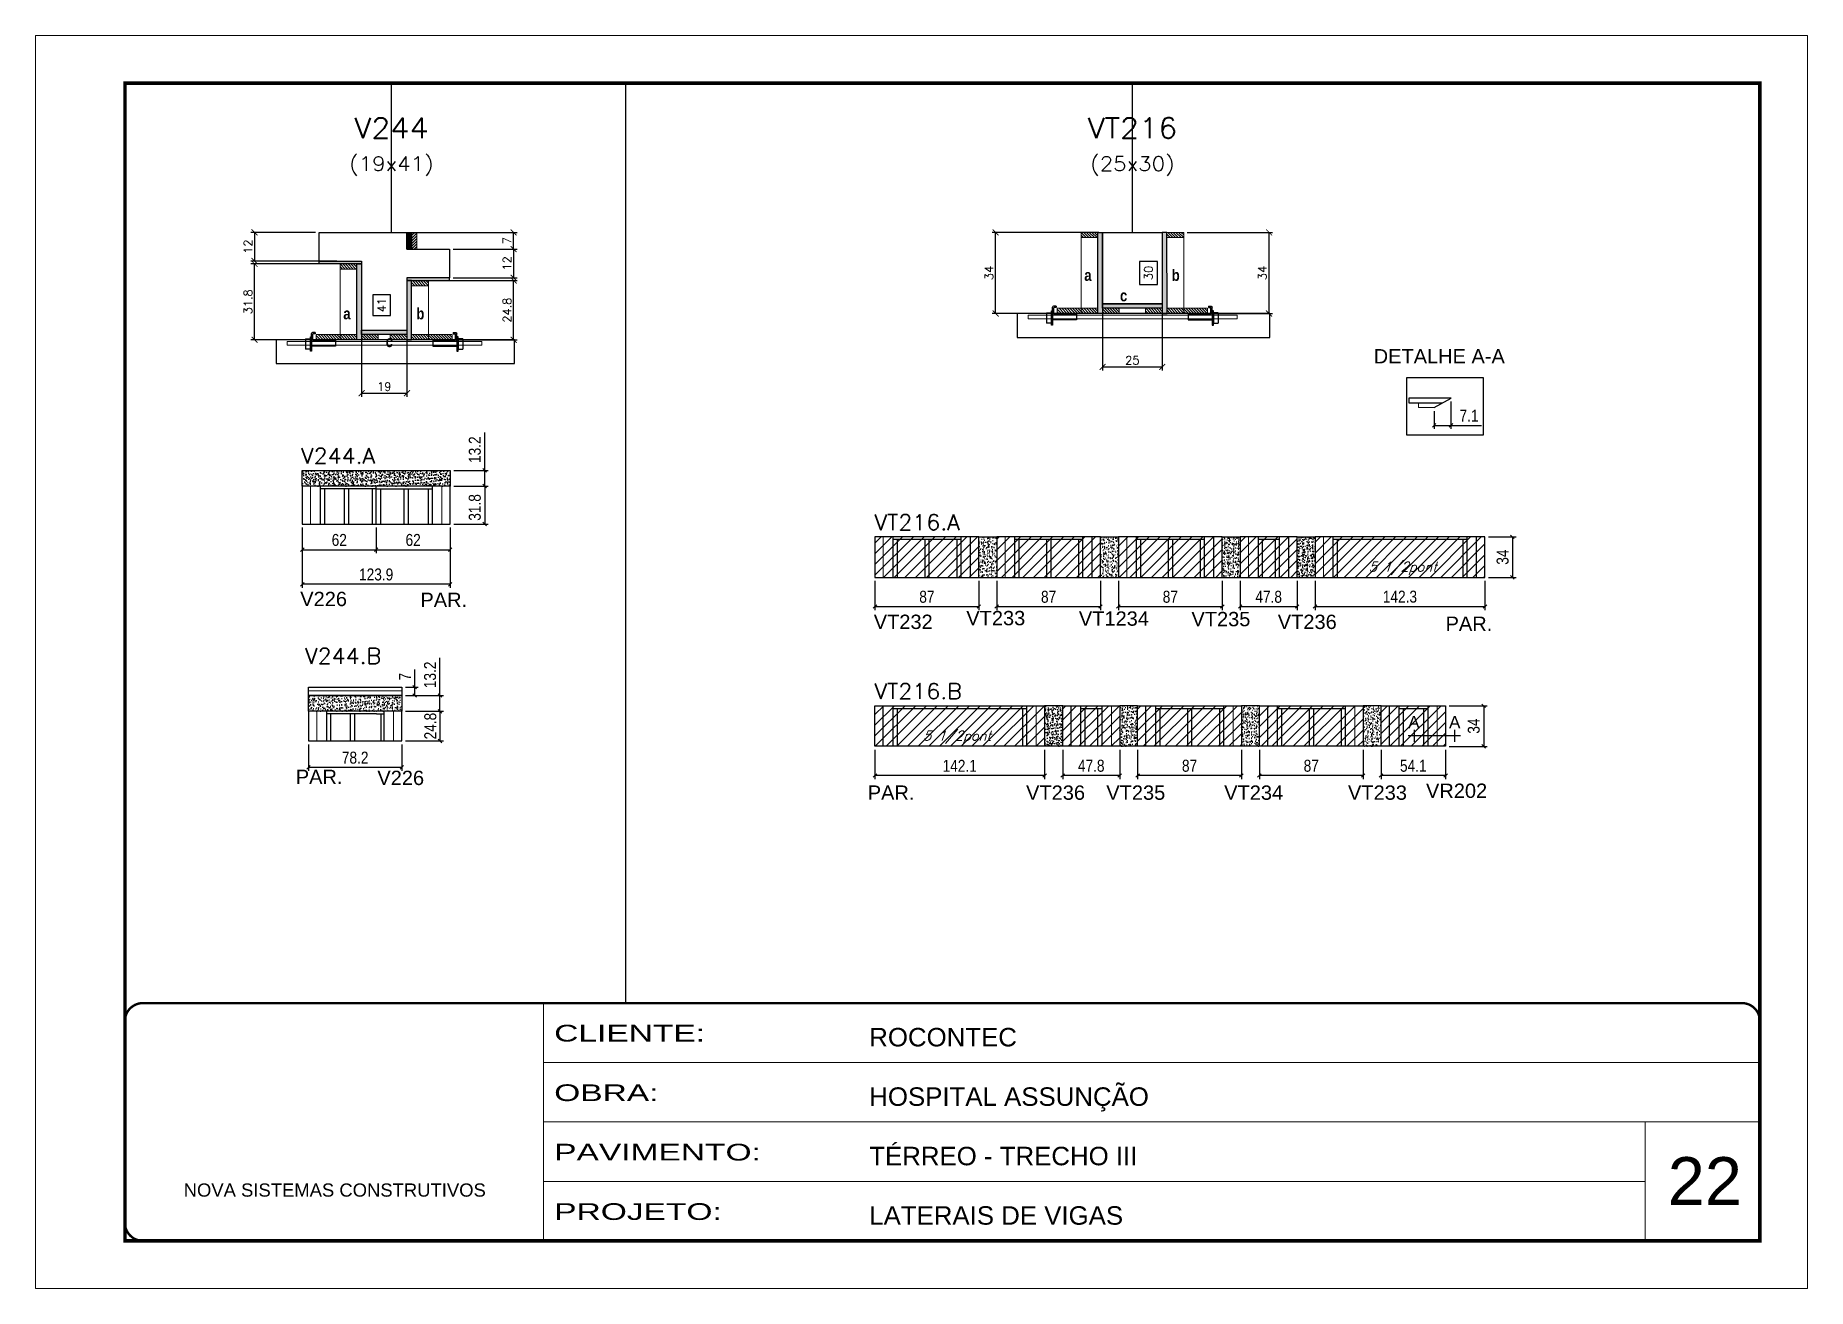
# Model space of a CAD drawing. Extents: x 137137 to 143418, y 10464 to 34486.
# Drawn here: x 138736 to 140221, y 27693 to 28743 of the extents above; entities that cross this region are included whole.
import ezdxf
from ezdxf.enums import TextEntityAlignment as Align

# ---------------------------------------------------------------- set-up
doc = ezdxf.new("R2010")
doc.units = 0
for name, pattern in [('CONTINUO', [0]), ('DASHED', [0.75, 0.5, -0.25]), ('HIDDEN', [0.375, 0.25, -0.125])]:
    doc.linetypes.add(name, pattern=pattern)
for name, color, linetype in [('5', 5, 'Continuous'), ('barrote', 251, 'Continuous'), ('COTA', 241, 'Continuous'), ('Cota Seção (2x)', 4, 'Continuous'), ('detalhes', 4, 'Continuous'), ('Painéis', 200, 'Continuous'), ('presilha', 1, 'Continuous'), ('SARR_2.2x7', 40, 'Continuous'), ('SARR_3.5x7', 81, 'Continuous'), ('texto', 7, 'Continuous'), ('Texto de Titulo', 7, 'Continuous'), ('Texto Qtd Sarr', 242, 'Continuous')]:
    doc.layers.add(name, color=color, linetype=linetype)
for name, color, linetype, lineweight in [('CARIMBO', 255, 'Continuous', 9), ('CONCRETO', 251, 'Continuous', 25), ('Folhas', 255, 'Continuous', 9), ('Hachura', 251, 'Continuous', 9), ('Madeira', 126, 'Continuous', 18), ('Sarr 2.2x7', 40, 'Continuous', 9), ('SARRAFO DE PRESSAO', 251, 'DASHED', 9), ('SCO-___-LAJ', 2, 'Continuous', 0), ('Texto Seção', 7, 'Continuous', 15)]:
    doc.layers.add(name, color=color, linetype=linetype, lineweight=lineweight)
doc.styles.add('ARIAL', font='arial.ttf')
doc.styles.add('COTA TECNICA', font='techl___.ttf', dxfattribs={"height": 10})
doc.styles.add('REGUA-120', font='ROMANS.shx', dxfattribs={"height": 15})
doc.styles.add('Romans', font='romans.shx')
doc.styles.get("Standard").update_dxf_attribs({"font": 'arial.ttf'})
doc.styles.add('TECNICA', font='techb___.ttf', dxfattribs={"height": 10})
doc.styles.add('Tecnologia', font='')
doc.styles.get('Tecnologia').set_extended_font_data('Forgotten Futurist')
doc.dimstyles.new('Cota Seção (2x)', dxfattribs={"dimtxt": 7, "dimasz": 5, "dimexe": 3, "dimexo": 3, "dimgap": 2, "dimtad": 3, "dimdec": 1, "dimlfac": 0.5, "dimzin": 12, "dimdsep": 46, "dimtxsty": 'Romans', "dimblk": 'ARCHTICK', "dimcen": 0, "dimclrd": 4, "dimclre": 4, "dimclrt": 1, "dimadec": 1, "dimazin": 3, "dimtfac": 1, "dimtdec": 1, "dimtmove": 0, "dimatfit": 3, "dimldrblk": 'OBLIQUE', "dimfxl": 1, "dimtolj": 1, "dimtzin": 12, "dimarcsym": 0})
doc.dimstyles.new('Cota Seção interna', dxfattribs={"dimtxt": 7, "dimasz": 6, "dimexe": 0.18, "dimexo": 2, "dimgap": -4, "dimtad": 3, "dimdec": 1, "dimlfac": 0.5, "dimzin": 12, "dimdsep": 46, "dimtxsty": 'Romans', "dimblk": 'ARCHTICK', "dimcen": 0.09, "dimse1": 1, "dimse2": 1, "dimsd1": 1, "dimsd2": 1, "dimclrd": 180, "dimclre": 5, "dimclrt": 1, "dimadec": 0, "dimazin": 3, "dimtfac": 1, "dimtdec": 1, "dimtofl": 0, "dimtmove": 0, "dimatfit": 3, "dimldrblk": 'ARCHTICK', "dimfxl": 1, "dimtolj": 1, "dimtzin": 0, "dimarcsym": 0})
doc.dimstyles.new('PAINEL', dxfattribs={"dimtxt": 10, "dimasz": 3, "dimexe": 3, "dimexo": 3, "dimgap": 3, "dimtad": 1, "dimdec": 1, "dimzin": 12, "dimdsep": 46, "dimtxsty": 'COTA TECNICA', "dimblk1": 'OBLIQUE', "dimblk2": 'OBLIQUE', "dimsah": 1, "dimcen": 0.9, "dimclrd": 4, "dimclre": 4, "dimclrt": 240, "dimadec": 1, "dimazin": 3, "dimtfac": 1, "dimtdec": 1, "dimtmove": 0, "dimatfit": 3, "dimfxl": 1, "dimtolj": 1, "dimtzin": 12, "dimarcsym": 0})
pattern_1 = [(50, (-1769.369, -57.7812), (5.46554007, -0.47817257), [0.5715, -6.2865]), (355, (-1769.369, -57.781), (-1.05730264, 5.73170536), [0.4572, -5.02921753]), (100.4514447, (-1768.9135, -57.821), (4.40823741, 5.25353256), [0.48570026, -5.34270734]), (46.1842, (-1769.369, -56.257), (8.13237123, -1.26126984), [0.85725, -9.42975]), (96.6355576, (-1768.691, -56.362), (7.122124, 7.42278374), [0.7285507, -8.01406824]), (351.184151, (-1769.369, -56.257), (7.122124, 7.42278374), [0.685799, -7.54379196]), (21, (-1768.607, -56.6382), (4.54843174, -3.06795595), [0.5715, -6.2865]), (326, (-1768.607, -56.638), (1.85406085, 5.52563898), [0.4572, -5.0292]), (71.451445, (-1768.228, -56.894), (6.40249258, 2.45768307), [0.48570026, -5.34269813]), (37.5, (-1769.369, -57.7812), (0.092658098, 2.536651166), [0, -4.96824, 0, -5.1054, 0, -5.04825]), (7.5, (-1769.369, -57.7812), (2.004589875, 3.005417245), [0, -2.91084, 0, -4.85394, 0, -1.92405]), (327.5, (-1771.0682, -57.7812), (4.067717855, -0.17186232), [0, -1.905, 0, -5.9436, 0, -7.8867]), (317.5, (-1771.8302, -57.7812), (4.44387544, 0.76279473), [0, -2.4765, 0, -3.94716, 0, -5.6007])]
pattern_2 = [(50, (-1769.369, -199.3288), (5.46554007, -0.47817257), [0.5715, -6.2865]), (355, (-1769.369, -199.329), (-1.05730264, 5.73170536), [0.4572, -5.02921753]), (100.4514447, (-1768.9135, -199.3686), (4.40823741, 5.25353256), [0.48570026, -5.34270734]), (46.1842, (-1769.369, -197.805), (8.13237123, -1.26126984), [0.85725, -9.42975]), (96.6355576, (-1768.691, -197.91), (7.122124, 7.42278374), [0.7285507, -8.01406824]), (351.184151, (-1769.369, -197.805), (7.122124, 7.42278374), [0.685799, -7.54379196]), (21, (-1768.607, -198.1858), (4.54843174, -3.06795595), [0.5715, -6.2865]), (326, (-1768.607, -198.186), (1.85406085, 5.52563898), [0.4572, -5.0292]), (71.451445, (-1768.228, -198.4414), (6.40249258, 2.45768307), [0.48570026, -5.34269813]), (37.5, (-1769.369, -199.3288), (0.092658098, 2.536651166), [0, -4.96824, 0, -5.1054, 0, -5.04825]), (7.5, (-1769.369, -199.3288), (2.004589875, 3.005417245), [0, -2.91084, 0, -4.85394, 0, -1.92405]), (327.5, (-1771.0682, -199.3288), (4.067717855, -0.17186232), [0, -1.905, 0, -5.9436, 0, -7.8867]), (317.5, (-1771.8302, -199.3288), (4.44387544, 0.76279473), [0, -2.4765, 0, -3.94716, 0, -5.6007])]
pattern_3 = [(315, (162598.637, 20280.2569), (1.12253202, 1.12253202), [])]
pattern_4 = [(315, (162586.637, 20280.2569), (1.12253202, 1.12253202), [])]
pattern_5 = [(315, (161965.6727, 20258.2569), (1.12253202, 1.12253202), [])]
pattern_6 = [(315, (161965.6727, 20184.6569), (1.12253202, 1.12253202), [])]
pattern_7 = [(45, (-3170, 0), (-4.49012806, 4.49012806), [])]

msp = doc.modelspace()

# ---------------------------------------------------------------- texts
at = {"layer": '5', "color": 7, "linetype": 'Continuous'}
msp.add_text('DETALHE A-A', height=12, rotation=359.99996, dxfattribs=at).set_placement((139857.21, 28468.1))
at = {"layer": '5', "linetype": 'Continuous'}
for s, rotation, p in [('V226', 0.00004, (138957.7, 28264.72)), ('PAR.', 0.00004, (139058.39, 28263.98)), ('VT233', 359.99996, (139515.84, 28248.71)), ('VT1234', 359.99996, (139610.16, 28248.3)), ('VT235', 359.99996, (139704.49, 28247.88)), ('VT232', 0.00004, (139438.28, 28245.57)), ('VT236', 359.99996, (139776.86, 28245.55)), ('PAR.', 0.00004, (139917.46, 28243.99)), ('PAR.', 0.00004, (138953.96, 28115.67)), ('V226', 0.00004, (139022.32, 28114.8)), ('PAR.', 359.99996, (139433.26, 28102.44)), ('VT236', 359.99996, (139565.94, 28102.44)), ('VT235', 359.99996, (139633.17, 28102.44)), ('VT234', 359.99996, (139731.94, 28102.44)), ('VT233', 359.99996, (139835.7, 28102.44)), ('VR202', 359.99996, (139901.05, 28104.02))]:
    msp.add_text(s, height=12, rotation=rotation, dxfattribs=at).set_placement(p)
at = {"layer": 'CARIMBO', "style": 'ARIAL'}
msp.add_text('22', height=40, dxfattribs=at).set_placement((140103.65, 27763.04))
at = {"layer": 'detalhes', "style": 'TECNICA'}
for s, p in [('a', (139614.71, 28537.24)), ('b', (139687.95, 28537.23)), ('c', (139644.62, 28520.14)), ('a', (138993.75, 28505.03)), ('b', (139054.98, 28505.02)), ('c', (139029.3, 28481.74))]:
    msp.add_text(s, height=9.6, dxfattribs=at).set_placement(p)
at = {"layer": 'detalhes', "color": 0, "linetype": 'Continuous', "style": 'ARIAL'}
for p in [(139890.89, 28167.54), (139925.12, 28167.54)]:
    msp.add_text('A', height=10.22, dxfattribs=at).set_placement(p, align=Align.MIDDLE_CENTER)
at = {"layer": 'texto', "color": 2, "char_height": 8, "attachment_point": 5, "style": 'Romans'}
for insert in [(139881.57, 28296.39), (139508.1, 28154.84)]:
    msp.add_mtext('{\\Q19;\\C256;5 1/2pont}', dxfattribs=dict(at, insert=insert))
at = {"layer": 'Texto Seção', "style": 'REGUA-120', "width": 1.05}
for s, p in [('V244.A', (138958.43, 28384.13)), ('VT216.A', (139438.99, 28328.45)), ('V244.B', (138961.76, 28216.5)), ('VT216.B', (139438.99, 28186.9))]:
    msp.add_text(s, height=13, dxfattribs=at).set_placement(p)

# ---------------------------------------------------------------- blocks, each defined once
blk = doc.blocks.new('9999999999')
at = {"color": 30, "linetype": 'CONTINUO'}
for p, q in [((98564.6, 34230.2), (98564.6, 34429.4)), ((98564.6, 34379.6), (99584, 34379.6)), ((98564.6, 34329.8), (99488, 34329.8)), ((99584, 34329.8), (99488, 34329.8)), ((99488, 34329.8), (99488, 34230.2)), ((98564.6, 34280), (99488, 34280))]:
    blk.add_line(p, q, dxfattribs=at)
at = {"color": 30, "linetype": 'CONTINUO', "const_width": 2}
blk.add_lwpolyline([(99584, 34230.2), (99584, 34414.4, 0.414214), (99569, 34429.4), (98229, 34429.4, 0.414214), (98214, 34414.4), (98214, 34245.2, 0.414214), (98229, 34230.2), (99584, 34230.2)], format="xyb", dxfattribs=at)
at = {"layer": 'Folhas'}
blk.add_lwpolyline([(98139, 34190.2), (99624, 34190.2), (99624, 35240.2), (98139, 35240.2)], close=True, dxfattribs=at)
at = {"layer": 'Folhas', "color": 30, "const_width": 3}
blk.add_lwpolyline([(98214, 34230.2), (99584, 34230.2), (99584, 35200.2), (98214, 35200.2)], close=True, dxfattribs=at)
at = {"color": 7, "linetype": 'Continuous', "ltscale": 5, "style": 'ARIAL'}
for s, height, p in [('ROCONTEC', 15.48, (98837.7, 34393.1)), ('HOSPITAL ASSUNÇÃO', 15.483, (98837.7, 34343.3)), ('TÉRREO - TRECHO III', 15.483, (98837.7, 34293.5)), ('NOVA SISTEMAS CONSTRUTIVOS', 11.059, (98263.2, 34267.2)), ('LATERAIS DE VIGAS', 15.483, (98837.7, 34243.7))]:
    blk.add_text(s, height=height, dxfattribs=at).set_placement(p)
at = {"layer": 'Folhas', "color": 7, "style": 'Tecnologia', "width": 1.5}
for s, p in [('CLIENTE:', (98573.7, 34397.2)), ('OBRA:', (98573.7, 34347.3)), ('PAVIMENTO:', (98573.7, 34297.5)), ('PROJETO:', (98573.7, 34247.7))]:
    blk.add_text(s, height=14, dxfattribs=at).set_placement(p)
blk = doc.blocks.new('_Oblique')
at = {"color": 0, "linetype": 'ByBlock', "lineweight": -2}
blk.add_line((-0.5, -0.5), (0.5, 0.5), dxfattribs=at)
blk = doc.blocks.new('*D5838')
at = {"layer": 'COTA', "color": 4, "linetype": 'ByBlock', "lineweight": -2, "transparency": 16777216}
for p, q in [((139953.4, 28322.8), (139976.5, 28322.8)), ((139973.5, 28322.8), (139973.5, 28288.8)), ((139953.4, 28288.8), (139976.5, 28288.8))]:
    blk.add_line(p, q, dxfattribs=at)
at = {"layer": 'Defpoints', "color": 0, "linetype": 'ByBlock', "transparency": 16777216}
for p in [(139950.4, 28322.8), (139950.4, 28288.8), (139973.5, 28288.8)]:
    blk.add_point(p, dxfattribs=at)
at = {"layer": 'COTA', "color": 4, "linetype": 'ByBlock', "lineweight": -2, "transparency": 16777216, "xscale": 3, "yscale": 3, "zscale": 3}
for p, rotation in [((139973.5, 28322.8), 90), ((139973.5, 28288.8), 270)]:
    blk.add_blockref('_Oblique', p, dxfattribs=dict(at, rotation=rotation))
at = {"layer": 'COTA', "color": 240, "linetype": 'ByBlock', "transparency": 16777216, "insert": (139965.3, 28305.8), "char_height": 10, "attachment_point": 5, "rotation": 90, "style": 'COTA TECNICA'}
blk.add_mtext('\\A1;34', dxfattribs=at)
blk = doc.blocks.new('*D5839')
at = {"layer": 'COTA', "color": 4, "linetype": 'ByBlock', "lineweight": -2, "transparency": 16777216}
for p, q in [((139808.1, 28285.8), (139808.1, 28261.4)), ((139950.4, 28285.8), (139950.4, 28261.4)), ((139808.1, 28264.4), (139950.4, 28264.4))]:
    blk.add_line(p, q, dxfattribs=at)
at = {"layer": 'Defpoints', "color": 0, "linetype": 'ByBlock', "transparency": 16777216}
for p in [(139808.1, 28288.8), (139950.4, 28288.8), (139950.4, 28264.4)]:
    blk.add_point(p, dxfattribs=at)
at = {"layer": 'COTA', "color": 4, "linetype": 'ByBlock', "lineweight": -2, "transparency": 16777216, "xscale": 3, "yscale": 3, "zscale": 3, "rotation": 180}
blk.add_blockref('_Oblique', (139808.1, 28264.4), dxfattribs=at)
at = {"layer": 'COTA', "color": 4, "linetype": 'ByBlock', "lineweight": -2, "transparency": 16777216, "xscale": 3, "yscale": 3, "zscale": 3}
blk.add_blockref('_Oblique', (139950.4, 28264.4), dxfattribs=at)
at = {"layer": 'COTA', "color": 240, "linetype": 'ByBlock', "transparency": 16777216, "insert": (139879.2, 28272.6), "char_height": 10, "attachment_point": 5, "style": 'COTA TECNICA'}
blk.add_mtext('\\A1;142.3', dxfattribs=at)
blk = doc.blocks.new('*D5840')
at = {"layer": 'COTA', "color": 4, "linetype": 'ByBlock', "lineweight": -2, "transparency": 16777216}
for p, q in [((139907.9, 28428.1), (139907.9, 28413.2)), ((139922, 28436.1), (139922, 28413.2)), ((139907.9, 28416.2), (139922, 28416.2)), ((139922, 28416.2), (139947.5, 28416.2))]:
    blk.add_line(p, q, dxfattribs=at)
at = {"layer": 'Defpoints', "color": 0, "linetype": 'ByBlock', "transparency": 16777216}
for p in [(139922, 28439.1), (139907.9, 28431.1), (139907.9, 28416.2)]:
    blk.add_point(p, dxfattribs=at)
at = {"layer": 'COTA', "color": 4, "linetype": 'ByBlock', "lineweight": -2, "transparency": 16777216, "xscale": 3, "yscale": 3, "zscale": 3, "rotation": 180}
blk.add_blockref('_Oblique', (139907.9, 28416.2), dxfattribs=at)
at = {"layer": 'COTA', "color": 4, "linetype": 'ByBlock', "lineweight": -2, "transparency": 16777216, "xscale": 3, "yscale": 3, "zscale": 3}
blk.add_blockref('_Oblique', (139922, 28416.2), dxfattribs=at)
at = {"layer": 'COTA', "color": 240, "linetype": 'ByBlock', "transparency": 16777216, "insert": (139937.1, 28424.3), "char_height": 10, "attachment_point": 5, "style": 'COTA TECNICA'}
blk.add_mtext('\\A1;7.1', dxfattribs=at)
blk = doc.blocks.new('_ArchTick')
at = {"color": 0, "linetype": 'ByBlock', "const_width": 0.15}
blk.add_lwpolyline([(-0.5, -0.5), (0.5, 0.5)], dxfattribs=at)
blk = doc.blocks.new('*D5899')
at = {"layer": 'COTA', "color": 4, "lineweight": -2, "transparency": 16777216}
for p, q in [((139627, 28577.9), (139537.4, 28577.9)), ((139540.4, 28509.9), (139540.4, 28577.9)), ((139589, 28509.9), (139537.4, 28509.9))]:
    blk.add_line(p, q, dxfattribs=at)
at = {"layer": 'Defpoints', "color": 0, "transparency": 16777216}
for p in [(139540.4, 28577.9), (139630, 28577.9), (139592, 28509.9)]:
    blk.add_point(p, dxfattribs=at)
at = {"layer": 'COTA', "color": 4, "lineweight": -2, "transparency": 16777216, "xscale": 5, "yscale": 5, "zscale": 5}
for p, rotation in [((139540.4, 28577.9), 90), ((139540.4, 28509.9), 270)]:
    blk.add_blockref('_ArchTick', p, dxfattribs=dict(at, rotation=rotation))
at = {"layer": 'COTA', "color": 1, "transparency": 16777216, "insert": (139534.9, 28543.9), "char_height": 7, "attachment_point": 5, "rotation": 90, "style": 'Romans'}
blk.add_mtext('\\A1;34', dxfattribs=at)
blk = doc.blocks.new('*D5900')
at = {"layer": 'COTA', "color": 4, "lineweight": -2, "transparency": 16777216}
for p, q in [((139701, 28577.9), (139772.5, 28577.9)), ((139769.5, 28509.9), (139769.5, 28577.9)), ((139721, 28509.9), (139772.5, 28509.9))]:
    blk.add_line(p, q, dxfattribs=at)
at = {"layer": 'Defpoints', "color": 0, "transparency": 16777216}
for p in [(139698, 28577.9), (139769.5, 28577.9), (139718, 28509.9)]:
    blk.add_point(p, dxfattribs=at)
at = {"layer": 'COTA', "color": 4, "lineweight": -2, "transparency": 16777216, "xscale": 5, "yscale": 5, "zscale": 5}
for p, rotation in [((139769.5, 28577.9), 90), ((139769.5, 28509.9), 270)]:
    blk.add_blockref('_ArchTick', p, dxfattribs=dict(at, rotation=rotation))
at = {"layer": 'COTA', "color": 1, "transparency": 16777216, "insert": (139764, 28543.9), "char_height": 7, "attachment_point": 5, "rotation": 90, "style": 'Romans'}
blk.add_mtext('\\A1;34', dxfattribs=at)
blk = doc.blocks.new('*D5901')
at = {"layer": 'Cota Seção (2x)', "color": 180, "lineweight": -2, "transparency": 16777216}
for p, q in [((139676, 28553.6), (139661, 28553.6)), ((139661, 28553.6), (139661, 28534.2)), ((139676, 28534.2), (139676, 28553.6)), ((139661, 28534.2), (139676, 28534.2))]:
    blk.add_line(p, q, dxfattribs=at)
at = {"layer": 'Defpoints', "color": 0, "transparency": 16777216}
for p in [(139680, 28577.9), (139680, 28577.9), (139680, 28517.9)]:
    blk.add_point(p, dxfattribs=at)
at = {"layer": 'Cota Seção (2x)', "color": 1, "transparency": 16777216, "insert": (139668.5, 28543.9), "char_height": 7, "attachment_point": 5, "rotation": 90, "style": 'Romans'}
blk.add_mtext('\\A1;30', dxfattribs=at)
blk = doc.blocks.new('titulo1')
at = {"layer": 'Defpoints', "color": 252, "linetype": 'HIDDEN', "ltscale": 2}
blk.add_line((0, 0), (0, 125), dxfattribs=at)
at = {"layer": 'Defpoints', "style": 'Romans', "oblique": 15}
blk.add_attdef('FOLHA', text='', height=10, dxfattribs=at).set_placement((0, 15.6), align=Align.MIDDLE_CENTER)
at = {"layer": 'Texto Qtd Sarr', "color": 3, "style": 'Romans', "oblique": 15}
for tag, height, p in [('TITULO', 17, (0, 71.4)), ('SEÇÃO', 12, (0, 41.5))]:
    blk.add_attdef(tag, text='', height=height, dxfattribs=at).set_placement(p, align=Align.MIDDLE_CENTER)
blk = doc.blocks.new('PRESILHA METÁLICA 1')
at = {"layer": 'presilha'}
for p, q in [((0, 13), (6, 13)), ((0, 13), (0, 0)), ((6, 0), (0, 0)), ((6, 15.5), (7.5, 15.5)), ((6, -2.5), (6, 15.5)), ((6, 13), (6, 0)), ((7.5, 10.6), (7.5, 19.9)), ((7.5, 15.5), (7.5, -2.5)), ((37.5, 4.1), (7.5, 4.1)), ((12, 21), (8.6, 21)), ((9, 11.6), (9, 18.9)), ((12, 19.5), (9.6, 19.5)), ((37.5, 11), (9.6, 11)), ((12, 21), (12, 19.5)), ((37.5, 11), (37.5, 4.1)), ((7.5, -2.5), (6, -2.5))]:
    blk.add_line(p, q, dxfattribs=at)
for centre, radius, start, end in [((8.6, 19.9), 1.14, 90, 180), ((9.6, 18.9), 0.57, 90, 180), ((9.6, 11.6), 0.57, 180, 270)]:
    blk.add_arc(centre, radius, start, end, dxfattribs=at)
blk = doc.blocks.new('*D5902')
at = {"layer": 'COTA', "color": 4, "lineweight": -2, "transparency": 16777216}
for p, q in [((139630, 28511.3), (139630, 28462.2)), ((139680, 28511.3), (139680, 28462.2)), ((139630, 28465.2), (139680, 28465.2))]:
    blk.add_line(p, q, dxfattribs=at)
at = {"layer": 'Defpoints', "color": 0, "transparency": 16777216}
for p in [(139630, 28514.3), (139680, 28514.3), (139680, 28465.2)]:
    blk.add_point(p, dxfattribs=at)
at = {"layer": 'COTA', "color": 4, "lineweight": -2, "transparency": 16777216, "xscale": 5, "yscale": 5, "zscale": 5, "rotation": 180}
blk.add_blockref('_ArchTick', (139630, 28465.2), dxfattribs=at)
at = {"layer": 'COTA', "color": 4, "lineweight": -2, "transparency": 16777216, "xscale": 5, "yscale": 5, "zscale": 5}
blk.add_blockref('_ArchTick', (139680, 28465.2), dxfattribs=at)
at = {"layer": 'COTA', "color": 1, "transparency": 16777216, "insert": (139655, 28470.7), "char_height": 7, "attachment_point": 5, "style": 'Romans'}
blk.add_mtext('\\A1;25', dxfattribs=at)
blk = doc.blocks.new('*D5903')
at = {"layer": 'COTA', "color": 4, "lineweight": -2, "transparency": 16777216}
for p, q in [((139006.1, 28551.5), (138916.4, 28551.5)), ((138919.4, 28487.9), (138919.4, 28551.5)), ((138968.1, 28487.9), (138916.4, 28487.9))]:
    blk.add_line(p, q, dxfattribs=at)
at = {"layer": 'Defpoints', "color": 0, "transparency": 16777216}
for p in [(138919.4, 28551.5), (139009.1, 28551.5), (138971.1, 28487.9)]:
    blk.add_point(p, dxfattribs=at)
at = {"layer": 'COTA', "color": 4, "lineweight": -2, "transparency": 16777216, "xscale": 5, "yscale": 5, "zscale": 5}
for p, rotation in [((138919.4, 28551.5), 90), ((138919.4, 28487.9), 270)]:
    blk.add_blockref('_ArchTick', p, dxfattribs=dict(at, rotation=rotation))
at = {"layer": 'COTA', "color": 1, "transparency": 16777216, "insert": (138913.9, 28519.7), "char_height": 7, "attachment_point": 5, "rotation": 90, "style": 'Romans'}
blk.add_mtext('\\A1;31.8', dxfattribs=at)
blk = doc.blocks.new('*D5904')
at = {"layer": 'COTA', "color": 4, "lineweight": -2, "transparency": 16777216}
for p, q in [((139068, 28537.5), (139139.5, 28537.5)), ((139136.5, 28487.9), (139136.5, 28537.5)), ((139088.1, 28487.9), (139139.5, 28487.9))]:
    blk.add_line(p, q, dxfattribs=at)
at = {"layer": 'Defpoints', "color": 0, "transparency": 16777216}
for p in [(139065, 28537.5), (139136.5, 28537.5), (139085.1, 28487.9)]:
    blk.add_point(p, dxfattribs=at)
at = {"layer": 'COTA', "color": 4, "lineweight": -2, "transparency": 16777216, "xscale": 5, "yscale": 5, "zscale": 5}
for p, rotation in [((139136.5, 28537.5), 90), ((139136.5, 28487.9), 270)]:
    blk.add_blockref('_ArchTick', p, dxfattribs=dict(at, rotation=rotation))
at = {"layer": 'COTA', "color": 1, "transparency": 16777216, "insert": (139131, 28512.7), "char_height": 7, "attachment_point": 5, "rotation": 90, "style": 'Romans'}
blk.add_mtext('\\A1;24.8', dxfattribs=at)
blk = doc.blocks.new('*D5905')
at = {"layer": 'Cota Seção (2x)', "color": 180, "lineweight": -2, "transparency": 16777216}
for p, q in [((139033.4, 28525.6), (139018.4, 28525.6)), ((139018.4, 28525.6), (139018.4, 28508.2)), ((139033.4, 28508.2), (139033.4, 28525.6)), ((139018.4, 28508.2), (139033.4, 28508.2))]:
    blk.add_line(p, q, dxfattribs=at)
at = {"layer": 'Defpoints', "color": 0, "transparency": 16777216}
for p in [(139037.4, 28577.9), (139047, 28577.9), (139047.1, 28495.9)]:
    blk.add_point(p, dxfattribs=at)
at = {"layer": 'Cota Seção (2x)', "color": 1, "transparency": 16777216, "insert": (139025.9, 28516.9), "char_height": 7, "attachment_point": 5, "rotation": 90, "style": 'Romans'}
blk.add_mtext('\\A1;41', dxfattribs=at)
blk = doc.blocks.new('*D5906')
at = {"layer": 'COTA', "color": 4, "lineweight": -2, "transparency": 16777216}
for p, q in [((139009.1, 28489.3), (139009.1, 28440.2)), ((139047.1, 28489.3), (139047.1, 28440.2)), ((139009.1, 28443.2), (139047.1, 28443.2))]:
    blk.add_line(p, q, dxfattribs=at)
at = {"layer": 'Defpoints', "color": 0, "transparency": 16777216}
for p in [(139009.1, 28492.3), (139047.1, 28492.3), (139047.1, 28443.2)]:
    blk.add_point(p, dxfattribs=at)
at = {"layer": 'COTA', "color": 4, "lineweight": -2, "transparency": 16777216, "xscale": 5, "yscale": 5, "zscale": 5, "rotation": 180}
blk.add_blockref('_ArchTick', (139009.1, 28443.2), dxfattribs=at)
at = {"layer": 'COTA', "color": 4, "lineweight": -2, "transparency": 16777216, "xscale": 5, "yscale": 5, "zscale": 5}
blk.add_blockref('_ArchTick', (139047.1, 28443.2), dxfattribs=at)
at = {"layer": 'COTA', "color": 1, "transparency": 16777216, "insert": (139028.1, 28448.7), "char_height": 7, "attachment_point": 5, "style": 'Romans'}
blk.add_mtext('\\A1;19', dxfattribs=at)
blk = doc.blocks.new('*D5907')
at = {"layer": 'COTA', "color": 4, "linetype": 'ByBlock', "lineweight": -2, "transparency": 16777216}
for p, q in [((139086.3, 28365.3), (139115.3, 28365.3)), ((139112.3, 28365.3), (139112.3, 28333.5)), ((139086.3, 28333.5), (139115.3, 28333.5))]:
    blk.add_line(p, q, dxfattribs=at)
at = {"layer": 'Defpoints', "color": 0, "linetype": 'ByBlock', "transparency": 16777216}
for p in [(139083.3, 28365.3), (139083.3, 28333.5), (139112.3, 28333.5)]:
    blk.add_point(p, dxfattribs=at)
at = {"layer": 'COTA', "color": 4, "linetype": 'ByBlock', "lineweight": -2, "transparency": 16777216, "xscale": 3, "yscale": 3, "zscale": 3}
for p, rotation in [((139112.3, 28365.3), 90), ((139112.3, 28333.5), 270)]:
    blk.add_blockref('_Oblique', p, dxfattribs=dict(at, rotation=rotation))
at = {"layer": 'COTA', "color": 240, "linetype": 'ByBlock', "transparency": 16777216, "insert": (139104, 28347.4), "char_height": 10, "attachment_point": 5, "rotation": 90, "style": 'COTA TECNICA'}
blk.add_mtext('\\A1;31.8', dxfattribs=at)
blk = doc.blocks.new('*D5908')
at = {"layer": 'COTA', "color": 4, "linetype": 'ByBlock', "lineweight": -2, "transparency": 16777216}
for p, q in [((138959.4, 28330.5), (138959.4, 28280)), ((139083.3, 28330.5), (139083.3, 28280)), ((139083.3, 28283), (138959.4, 28283))]:
    blk.add_line(p, q, dxfattribs=at)
at = {"layer": 'Defpoints', "color": 0, "linetype": 'ByBlock', "transparency": 16777216}
for p in [(138959.4, 28333.5), (139083.3, 28333.5), (138959.4, 28283)]:
    blk.add_point(p, dxfattribs=at)
at = {"layer": 'COTA', "color": 4, "linetype": 'ByBlock', "lineweight": -2, "transparency": 16777216, "xscale": 3, "yscale": 3, "zscale": 3, "rotation": 180}
blk.add_blockref('_Oblique', (138959.4, 28283), dxfattribs=at)
at = {"layer": 'COTA', "color": 4, "linetype": 'ByBlock', "lineweight": -2, "transparency": 16777216, "xscale": 3, "yscale": 3, "zscale": 3}
blk.add_blockref('_Oblique', (139083.3, 28283), dxfattribs=at)
at = {"layer": 'COTA', "color": 240, "linetype": 'ByBlock', "transparency": 16777216, "insert": (139021.3, 28291.2), "char_height": 10, "attachment_point": 5, "style": 'COTA TECNICA'}
blk.add_mtext('\\A1;123.9', dxfattribs=at)
blk = doc.blocks.new('*D5909')
at = {"layer": 'COTA', "color": 4, "linetype": 'ByBlock', "lineweight": -2, "transparency": 16777216}
for p, q in [((138959.4, 28330.5), (138959.4, 28309)), ((139021.3, 28330.5), (139021.3, 28309)), ((138959.4, 28312), (139021.3, 28312))]:
    blk.add_line(p, q, dxfattribs=at)
at = {"layer": 'Defpoints', "color": 0, "linetype": 'ByBlock', "transparency": 16777216}
for p in [(138959.4, 28333.5), (139021.3, 28333.5), (139021.3, 28312)]:
    blk.add_point(p, dxfattribs=at)
at = {"layer": 'COTA', "color": 4, "linetype": 'ByBlock', "lineweight": -2, "transparency": 16777216, "xscale": 3, "yscale": 3, "zscale": 3, "rotation": 180}
blk.add_blockref('_Oblique', (138959.4, 28312), dxfattribs=at)
at = {"layer": 'COTA', "color": 4, "linetype": 'ByBlock', "lineweight": -2, "transparency": 16777216, "xscale": 3, "yscale": 3, "zscale": 3}
blk.add_blockref('_Oblique', (139021.3, 28312), dxfattribs=at)
at = {"layer": 'COTA', "color": 240, "linetype": 'ByBlock', "transparency": 16777216, "insert": (138990.4, 28320.1), "char_height": 10, "attachment_point": 5, "style": 'COTA TECNICA'}
blk.add_mtext('\\A1;62', dxfattribs=at)
blk = doc.blocks.new('*D5910')
at = {"layer": 'COTA', "color": 4, "linetype": 'ByBlock', "lineweight": -2, "transparency": 16777216}
for p, q in [((139021.3, 28330.5), (139021.3, 28309)), ((139083.3, 28330.5), (139083.3, 28309)), ((139021.3, 28312), (139083.3, 28312))]:
    blk.add_line(p, q, dxfattribs=at)
at = {"layer": 'Defpoints', "color": 0, "linetype": 'ByBlock', "transparency": 16777216}
for p in [(139021.3, 28333.5), (139083.3, 28333.5), (139083.3, 28312)]:
    blk.add_point(p, dxfattribs=at)
at = {"layer": 'COTA', "color": 4, "linetype": 'ByBlock', "lineweight": -2, "transparency": 16777216, "xscale": 3, "yscale": 3, "zscale": 3, "rotation": 180}
blk.add_blockref('_Oblique', (139021.3, 28312), dxfattribs=at)
at = {"layer": 'COTA', "color": 4, "linetype": 'ByBlock', "lineweight": -2, "transparency": 16777216, "xscale": 3, "yscale": 3, "zscale": 3}
blk.add_blockref('_Oblique', (139083.3, 28312), dxfattribs=at)
at = {"layer": 'COTA', "color": 240, "linetype": 'ByBlock', "transparency": 16777216, "insert": (139052.3, 28320.1), "char_height": 10, "attachment_point": 5, "style": 'COTA TECNICA'}
blk.add_mtext('\\A1;62', dxfattribs=at)
blk = doc.blocks.new('*D5911')
at = {"layer": 'COTA', "color": 4, "linetype": 'ByBlock', "lineweight": -2, "transparency": 16777216}
for p, q in [((139045.8, 28176.6), (139077.8, 28176.6)), ((139074.8, 28176.6), (139074.8, 28151.8)), ((139045.8, 28151.8), (139077.8, 28151.8))]:
    blk.add_line(p, q, dxfattribs=at)
at = {"layer": 'Defpoints', "color": 0, "linetype": 'ByBlock', "transparency": 16777216}
for p in [(139042.8, 28176.6), (139042.8, 28151.8), (139074.8, 28151.8)]:
    blk.add_point(p, dxfattribs=at)
at = {"layer": 'COTA', "color": 4, "linetype": 'ByBlock', "lineweight": -2, "transparency": 16777216, "xscale": 3, "yscale": 3, "zscale": 3}
for p, rotation in [((139074.8, 28176.6), 90), ((139074.8, 28151.8), 270)]:
    blk.add_blockref('_Oblique', p, dxfattribs=dict(at, rotation=rotation))
at = {"layer": 'COTA', "color": 240, "linetype": 'ByBlock', "transparency": 16777216, "insert": (139066.7, 28164.2), "char_height": 10, "attachment_point": 5, "rotation": 90, "style": 'COTA TECNICA'}
blk.add_mtext('\\A1;24.8', dxfattribs=at)
blk = doc.blocks.new('*D5912')
at = {"layer": 'COTA', "color": 4, "linetype": 'ByBlock', "lineweight": -2, "transparency": 16777216}
for p, q in [((139074.8, 28189.8), (139074.8, 28221.5)), ((139045.8, 28189.8), (139077.8, 28189.8)), ((139074.8, 28176.6), (139074.8, 28189.8)), ((139045.8, 28176.6), (139077.8, 28176.6))]:
    blk.add_line(p, q, dxfattribs=at)
at = {"layer": 'Defpoints', "color": 0, "linetype": 'ByBlock', "transparency": 16777216}
for p in [(139042.8, 28189.8), (139074.8, 28189.8), (139042.8, 28176.6)]:
    blk.add_point(p, dxfattribs=at)
at = {"layer": 'COTA', "color": 4, "linetype": 'ByBlock', "lineweight": -2, "transparency": 16777216, "xscale": 3, "yscale": 3, "zscale": 3}
for p, rotation in [((139074.8, 28189.8), 90), ((139074.8, 28176.6), 270)]:
    blk.add_blockref('_Oblique', p, dxfattribs=dict(at, rotation=rotation))
at = {"layer": 'COTA', "color": 240, "linetype": 'ByBlock', "transparency": 16777216, "insert": (139066.5, 28207.1), "char_height": 10, "attachment_point": 5, "rotation": 90, "style": 'COTA TECNICA'}
blk.add_mtext('\\A1;13.2', dxfattribs=at)
blk = doc.blocks.new('*D5891')
at = {"layer": 'COTA', "color": 4, "linetype": 'ByBlock', "lineweight": -2, "transparency": 16777216}
for p, q in [((139112.3, 28378.5), (139112.3, 28410.2)), ((139086.3, 28378.5), (139115.3, 28378.5)), ((139112.3, 28365.3), (139112.3, 28378.5)), ((139086.3, 28365.3), (139115.3, 28365.3))]:
    blk.add_line(p, q, dxfattribs=at)
at = {"layer": 'Defpoints', "color": 0, "linetype": 'ByBlock', "transparency": 16777216}
for p in [(139083.3, 28378.5), (139112.3, 28378.5), (139083.3, 28365.3)]:
    blk.add_point(p, dxfattribs=at)
at = {"layer": 'COTA', "color": 4, "linetype": 'ByBlock', "lineweight": -2, "transparency": 16777216, "xscale": 3, "yscale": 3, "zscale": 3}
for p, rotation in [((139112.3, 28378.5), 90), ((139112.3, 28365.3), 270)]:
    blk.add_blockref('_Oblique', p, dxfattribs=dict(at, rotation=rotation))
at = {"layer": 'COTA', "color": 240, "linetype": 'ByBlock', "transparency": 16777216, "insert": (139104, 28395.8), "char_height": 10, "attachment_point": 5, "rotation": 90, "style": 'COTA TECNICA'}
blk.add_mtext('\\A1;13.2', dxfattribs=at)
blk = doc.blocks.new('*D5892')
at = {"layer": 'COTA', "color": 4, "linetype": 'ByBlock', "lineweight": -2, "transparency": 16777216}
for p, q in [((138964.6, 28148.8), (138964.6, 28126.6)), ((139042.8, 28148.8), (139042.8, 28126.6)), ((139042.8, 28129.6), (138964.6, 28129.6))]:
    blk.add_line(p, q, dxfattribs=at)
at = {"layer": 'Defpoints', "color": 0, "linetype": 'ByBlock', "transparency": 16777216}
for p in [(138964.6, 28151.8), (139042.8, 28151.8), (138964.6, 28129.6)]:
    blk.add_point(p, dxfattribs=at)
at = {"layer": 'COTA', "color": 4, "linetype": 'ByBlock', "lineweight": -2, "transparency": 16777216, "xscale": 3, "yscale": 3, "zscale": 3, "rotation": 180}
blk.add_blockref('_Oblique', (138964.6, 28129.6), dxfattribs=at)
at = {"layer": 'COTA', "color": 4, "linetype": 'ByBlock', "lineweight": -2, "transparency": 16777216, "xscale": 3, "yscale": 3, "zscale": 3}
blk.add_blockref('_Oblique', (139042.8, 28129.6), dxfattribs=at)
at = {"layer": 'COTA', "color": 240, "linetype": 'ByBlock', "transparency": 16777216, "insert": (139003.7, 28137.7), "char_height": 10, "attachment_point": 5, "style": 'COTA TECNICA'}
blk.add_mtext('\\A1;78.2', dxfattribs=at)
blk = doc.blocks.new('*D5960')
at = {"layer": 'COTA', "color": 4, "lineweight": -2, "transparency": 16777216}
for p, q in [((138970.5, 28577.9), (138916.4, 28577.9)), ((138919.4, 28577.9), (138919.4, 28553.9)), ((138988.3, 28553.9), (138916.4, 28553.9))]:
    blk.add_line(p, q, dxfattribs=at)
at = {"layer": 'Defpoints', "color": 0, "transparency": 16777216}
for p in [(138973.5, 28577.9), (138919.4, 28553.9), (138991.3, 28553.9)]:
    blk.add_point(p, dxfattribs=at)
at = {"layer": 'COTA', "color": 4, "lineweight": -2, "transparency": 16777216, "xscale": 5, "yscale": 5, "zscale": 5}
for p, rotation in [((138919.4, 28577.9), 90), ((138919.4, 28553.9), 270)]:
    blk.add_blockref('_ArchTick', p, dxfattribs=dict(at, rotation=rotation))
at = {"layer": 'COTA', "color": 1, "transparency": 16777216, "insert": (138913.9, 28565.9), "char_height": 7, "attachment_point": 5, "rotation": 90, "style": 'Romans'}
blk.add_mtext('\\A1;12', dxfattribs=at)
blk = doc.blocks.new('*D6148')
at = {"layer": 'COTA', "color": 4, "lineweight": -2, "transparency": 16777216}
for p, q in [((139050.1, 28577.9), (139139.5, 28577.9)), ((139136.5, 28563.9), (139136.5, 28577.9)), ((139085.7, 28563.9), (139139.5, 28563.9))]:
    blk.add_line(p, q, dxfattribs=at)
at = {"layer": 'Defpoints', "color": 0, "transparency": 16777216}
for p in [(139047.1, 28577.9), (139136.5, 28577.9), (139082.7, 28563.9)]:
    blk.add_point(p, dxfattribs=at)
at = {"layer": 'COTA', "color": 4, "lineweight": -2, "transparency": 16777216, "xscale": 5, "yscale": 5, "zscale": 5}
for p, rotation in [((139136.5, 28577.9), 90), ((139136.5, 28563.9), 270)]:
    blk.add_blockref('_ArchTick', p, dxfattribs=dict(at, rotation=rotation))
at = {"layer": 'COTA', "color": 1, "transparency": 16777216, "insert": (139131, 28570.9), "char_height": 7, "attachment_point": 5, "rotation": 90, "style": 'Romans'}
blk.add_mtext('\\A1;7', dxfattribs=at)
blk = doc.blocks.new('*D5972')
at = {"layer": 'COTA', "color": 4, "linetype": 'ByBlock', "lineweight": -2, "transparency": 16777216}
for p, q in [((139745.3, 28285.8), (139745.3, 28261.4)), ((139793.1, 28285.8), (139793.1, 28261.4)), ((139745.3, 28264.4), (139793.1, 28264.4))]:
    blk.add_line(p, q, dxfattribs=at)
at = {"layer": 'Defpoints', "color": 0, "linetype": 'ByBlock', "transparency": 16777216}
for p in [(139745.3, 28288.8), (139793.1, 28288.8), (139793.1, 28264.4)]:
    blk.add_point(p, dxfattribs=at)
at = {"layer": 'COTA', "color": 4, "linetype": 'ByBlock', "lineweight": -2, "transparency": 16777216, "xscale": 3, "yscale": 3, "zscale": 3, "rotation": 180}
blk.add_blockref('_Oblique', (139745.3, 28264.4), dxfattribs=at)
at = {"layer": 'COTA', "color": 4, "linetype": 'ByBlock', "lineweight": -2, "transparency": 16777216, "xscale": 3, "yscale": 3, "zscale": 3}
blk.add_blockref('_Oblique', (139793.1, 28264.4), dxfattribs=at)
at = {"layer": 'COTA', "color": 240, "linetype": 'ByBlock', "transparency": 16777216, "insert": (139769.2, 28272.5), "char_height": 10, "attachment_point": 5, "style": 'COTA TECNICA'}
blk.add_mtext('\\A1;47.8', dxfattribs=at)
blk = doc.blocks.new('*D5973')
at = {"layer": 'COTA', "color": 4, "linetype": 'ByBlock', "lineweight": -2, "transparency": 16777216}
for p, q in [((139643.3, 28285.8), (139643.3, 28261.4)), ((139730.3, 28285.8), (139730.3, 28261.4)), ((139643.3, 28264.4), (139730.3, 28264.4))]:
    blk.add_line(p, q, dxfattribs=at)
at = {"layer": 'Defpoints', "color": 0, "linetype": 'ByBlock', "transparency": 16777216}
for p in [(139643.3, 28288.8), (139730.3, 28288.8), (139730.3, 28264.4)]:
    blk.add_point(p, dxfattribs=at)
at = {"layer": 'COTA', "color": 4, "linetype": 'ByBlock', "lineweight": -2, "transparency": 16777216, "xscale": 3, "yscale": 3, "zscale": 3, "rotation": 180}
blk.add_blockref('_Oblique', (139643.3, 28264.4), dxfattribs=at)
at = {"layer": 'COTA', "color": 4, "linetype": 'ByBlock', "lineweight": -2, "transparency": 16777216, "xscale": 3, "yscale": 3, "zscale": 3}
blk.add_blockref('_Oblique', (139730.3, 28264.4), dxfattribs=at)
at = {"layer": 'COTA', "color": 240, "linetype": 'ByBlock', "transparency": 16777216, "insert": (139686.8, 28272.5), "char_height": 10, "attachment_point": 5, "style": 'COTA TECNICA'}
blk.add_mtext('\\A1;87', dxfattribs=at)
blk = doc.blocks.new('*D5938')
at = {"layer": 'COTA', "color": 4, "linetype": 'ByBlock', "lineweight": -2, "transparency": 16777216}
for p, q in [((139541.3, 28285.8), (139541.3, 28261.4)), ((139628.3, 28285.8), (139628.3, 28261.4)), ((139541.3, 28264.4), (139628.3, 28264.4))]:
    blk.add_line(p, q, dxfattribs=at)
at = {"layer": 'Defpoints', "color": 0, "linetype": 'ByBlock', "transparency": 16777216}
for p in [(139541.3, 28288.8), (139628.3, 28288.8), (139628.3, 28264.4)]:
    blk.add_point(p, dxfattribs=at)
at = {"layer": 'COTA', "color": 4, "linetype": 'ByBlock', "lineweight": -2, "transparency": 16777216, "xscale": 3, "yscale": 3, "zscale": 3, "rotation": 180}
blk.add_blockref('_Oblique', (139541.3, 28264.4), dxfattribs=at)
at = {"layer": 'COTA', "color": 4, "linetype": 'ByBlock', "lineweight": -2, "transparency": 16777216, "xscale": 3, "yscale": 3, "zscale": 3}
blk.add_blockref('_Oblique', (139628.3, 28264.4), dxfattribs=at)
at = {"layer": 'COTA', "color": 240, "linetype": 'ByBlock', "transparency": 16777216, "insert": (139584.8, 28272.5), "char_height": 10, "attachment_point": 5, "style": 'COTA TECNICA'}
blk.add_mtext('\\A1;87', dxfattribs=at)
blk = doc.blocks.new('*D5939')
at = {"layer": 'COTA', "color": 4, "linetype": 'ByBlock', "lineweight": -2, "transparency": 16777216}
for p, q in [((139439.3, 28285.8), (139439.3, 28261.4)), ((139526.3, 28285.8), (139526.3, 28261.4)), ((139439.3, 28264.4), (139526.3, 28264.4))]:
    blk.add_line(p, q, dxfattribs=at)
at = {"layer": 'Defpoints', "color": 0, "linetype": 'ByBlock', "transparency": 16777216}
for p in [(139439.3, 28288.8), (139526.3, 28288.8), (139526.3, 28264.4)]:
    blk.add_point(p, dxfattribs=at)
at = {"layer": 'COTA', "color": 4, "linetype": 'ByBlock', "lineweight": -2, "transparency": 16777216, "xscale": 3, "yscale": 3, "zscale": 3, "rotation": 180}
blk.add_blockref('_Oblique', (139439.3, 28264.4), dxfattribs=at)
at = {"layer": 'COTA', "color": 4, "linetype": 'ByBlock', "lineweight": -2, "transparency": 16777216, "xscale": 3, "yscale": 3, "zscale": 3}
blk.add_blockref('_Oblique', (139526.3, 28264.4), dxfattribs=at)
at = {"layer": 'COTA', "color": 240, "linetype": 'ByBlock', "transparency": 16777216, "insert": (139482.8, 28272.5), "char_height": 10, "attachment_point": 5, "style": 'COTA TECNICA'}
blk.add_mtext('\\A1;87', dxfattribs=at)
blk = doc.blocks.new('*D5940')
at = {"layer": 'COTA', "color": 4, "linetype": 'ByBlock', "lineweight": -2, "transparency": 16777216}
for p, q in [((139920.5, 28181.2), (139952.4, 28181.2)), ((139949.4, 28181.2), (139949.4, 28147.2)), ((139920.5, 28147.2), (139952.4, 28147.2))]:
    blk.add_line(p, q, dxfattribs=at)
at = {"layer": 'Defpoints', "color": 0, "linetype": 'ByBlock', "transparency": 16777216}
for p in [(139917.5, 28181.2), (139917.5, 28147.2), (139949.4, 28147.2)]:
    blk.add_point(p, dxfattribs=at)
at = {"layer": 'COTA', "color": 4, "linetype": 'ByBlock', "lineweight": -2, "transparency": 16777216, "xscale": 3, "yscale": 3, "zscale": 3}
for p, rotation in [((139949.4, 28181.2), 90), ((139949.4, 28147.2), 270)]:
    blk.add_blockref('_Oblique', p, dxfattribs=dict(at, rotation=rotation))
at = {"layer": 'COTA', "color": 240, "linetype": 'ByBlock', "transparency": 16777216, "insert": (139941.1, 28164.2), "char_height": 10, "attachment_point": 5, "rotation": 90, "style": 'COTA TECNICA'}
blk.add_mtext('\\A1;34', dxfattribs=at)
blk = doc.blocks.new('*D5941')
at = {"layer": 'COTA', "color": 4, "linetype": 'ByBlock', "lineweight": -2, "transparency": 16777216}
for p, q in [((139439.3, 28144.2), (139439.3, 28119.8)), ((139581.4, 28144.2), (139581.4, 28119.8)), ((139581.4, 28122.8), (139439.3, 28122.8))]:
    blk.add_line(p, q, dxfattribs=at)
at = {"layer": 'Defpoints', "color": 0, "linetype": 'ByBlock', "transparency": 16777216}
for p in [(139439.3, 28147.2), (139581.4, 28147.2), (139439.3, 28122.8)]:
    blk.add_point(p, dxfattribs=at)
at = {"layer": 'COTA', "color": 4, "linetype": 'ByBlock', "lineweight": -2, "transparency": 16777216, "xscale": 3, "yscale": 3, "zscale": 3, "rotation": 180}
blk.add_blockref('_Oblique', (139439.3, 28122.8), dxfattribs=at)
at = {"layer": 'COTA', "color": 4, "linetype": 'ByBlock', "lineweight": -2, "transparency": 16777216, "xscale": 3, "yscale": 3, "zscale": 3}
blk.add_blockref('_Oblique', (139581.4, 28122.8), dxfattribs=at)
at = {"layer": 'COTA', "color": 240, "linetype": 'ByBlock', "transparency": 16777216, "insert": (139510.3, 28130.9), "char_height": 10, "attachment_point": 5, "style": 'COTA TECNICA'}
blk.add_mtext('\\A1;142.1', dxfattribs=at)
blk = doc.blocks.new('*D5942')
at = {"layer": 'COTA', "color": 4, "linetype": 'ByBlock', "lineweight": -2, "transparency": 16777216}
for p, q in [((139596.6, 28144.2), (139596.6, 28119.8)), ((139644.4, 28144.2), (139644.4, 28119.8)), ((139644.4, 28122.8), (139596.6, 28122.8))]:
    blk.add_line(p, q, dxfattribs=at)
at = {"layer": 'Defpoints', "color": 0, "linetype": 'ByBlock', "transparency": 16777216}
for p in [(139596.6, 28147.2), (139644.4, 28147.2), (139596.6, 28122.8)]:
    blk.add_point(p, dxfattribs=at)
at = {"layer": 'COTA', "color": 4, "linetype": 'ByBlock', "lineweight": -2, "transparency": 16777216, "xscale": 3, "yscale": 3, "zscale": 3, "rotation": 180}
blk.add_blockref('_Oblique', (139596.6, 28122.8), dxfattribs=at)
at = {"layer": 'COTA', "color": 4, "linetype": 'ByBlock', "lineweight": -2, "transparency": 16777216, "xscale": 3, "yscale": 3, "zscale": 3}
blk.add_blockref('_Oblique', (139644.4, 28122.8), dxfattribs=at)
at = {"layer": 'COTA', "color": 240, "linetype": 'ByBlock', "transparency": 16777216, "insert": (139620.5, 28130.9), "char_height": 10, "attachment_point": 5, "style": 'COTA TECNICA'}
blk.add_mtext('\\A1;47.8', dxfattribs=at)
blk = doc.blocks.new('*D5943')
at = {"layer": 'COTA', "color": 4, "linetype": 'ByBlock', "lineweight": -2, "transparency": 16777216}
for p, q in [((139659.4, 28144.2), (139659.4, 28119.8)), ((139746.4, 28144.2), (139746.4, 28119.8)), ((139746.4, 28122.8), (139659.4, 28122.8))]:
    blk.add_line(p, q, dxfattribs=at)
at = {"layer": 'Defpoints', "color": 0, "linetype": 'ByBlock', "transparency": 16777216}
for p in [(139659.4, 28147.2), (139746.4, 28147.2), (139659.4, 28122.8)]:
    blk.add_point(p, dxfattribs=at)
at = {"layer": 'COTA', "color": 4, "linetype": 'ByBlock', "lineweight": -2, "transparency": 16777216, "xscale": 3, "yscale": 3, "zscale": 3, "rotation": 180}
blk.add_blockref('_Oblique', (139659.4, 28122.8), dxfattribs=at)
at = {"layer": 'COTA', "color": 4, "linetype": 'ByBlock', "lineweight": -2, "transparency": 16777216, "xscale": 3, "yscale": 3, "zscale": 3}
blk.add_blockref('_Oblique', (139746.4, 28122.8), dxfattribs=at)
at = {"layer": 'COTA', "color": 240, "linetype": 'ByBlock', "transparency": 16777216, "insert": (139702.9, 28130.9), "char_height": 10, "attachment_point": 5, "style": 'COTA TECNICA'}
blk.add_mtext('\\A1;87', dxfattribs=at)
blk = doc.blocks.new('*D5944')
at = {"layer": 'COTA', "color": 4, "linetype": 'ByBlock', "lineweight": -2, "transparency": 16777216}
for p, q in [((139761.4, 28144.2), (139761.4, 28119.8)), ((139848.4, 28144.2), (139848.4, 28119.8)), ((139848.4, 28122.8), (139761.4, 28122.8))]:
    blk.add_line(p, q, dxfattribs=at)
at = {"layer": 'Defpoints', "color": 0, "linetype": 'ByBlock', "transparency": 16777216}
for p in [(139761.4, 28147.2), (139848.4, 28147.2), (139761.4, 28122.8)]:
    blk.add_point(p, dxfattribs=at)
at = {"layer": 'COTA', "color": 4, "linetype": 'ByBlock', "lineweight": -2, "transparency": 16777216, "xscale": 3, "yscale": 3, "zscale": 3, "rotation": 180}
blk.add_blockref('_Oblique', (139761.4, 28122.8), dxfattribs=at)
at = {"layer": 'COTA', "color": 4, "linetype": 'ByBlock', "lineweight": -2, "transparency": 16777216, "xscale": 3, "yscale": 3, "zscale": 3}
blk.add_blockref('_Oblique', (139848.4, 28122.8), dxfattribs=at)
at = {"layer": 'COTA', "color": 240, "linetype": 'ByBlock', "transparency": 16777216, "insert": (139804.9, 28130.9), "char_height": 10, "attachment_point": 5, "style": 'COTA TECNICA'}
blk.add_mtext('\\A1;87', dxfattribs=at)
blk = doc.blocks.new('*D5945')
at = {"layer": 'COTA', "color": 4, "linetype": 'ByBlock', "lineweight": -2, "transparency": 16777216}
for p, q in [((139863.4, 28144.2), (139863.4, 28119.8)), ((139917.5, 28144.2), (139917.5, 28119.8)), ((139917.5, 28122.8), (139863.4, 28122.8))]:
    blk.add_line(p, q, dxfattribs=at)
at = {"layer": 'Defpoints', "color": 0, "linetype": 'ByBlock', "transparency": 16777216}
for p in [(139863.4, 28147.2), (139917.5, 28147.2), (139863.4, 28122.8)]:
    blk.add_point(p, dxfattribs=at)
at = {"layer": 'COTA', "color": 4, "linetype": 'ByBlock', "lineweight": -2, "transparency": 16777216, "xscale": 3, "yscale": 3, "zscale": 3, "rotation": 180}
blk.add_blockref('_Oblique', (139863.4, 28122.8), dxfattribs=at)
at = {"layer": 'COTA', "color": 4, "linetype": 'ByBlock', "lineweight": -2, "transparency": 16777216, "xscale": 3, "yscale": 3, "zscale": 3}
blk.add_blockref('_Oblique', (139917.5, 28122.8), dxfattribs=at)
at = {"layer": 'COTA', "color": 240, "linetype": 'ByBlock', "transparency": 16777216, "insert": (139890.4, 28130.9), "char_height": 10, "attachment_point": 5, "style": 'COTA TECNICA'}
blk.add_mtext('\\A1;54.1', dxfattribs=at)
blk = doc.blocks.new('*D6176')
at = {"layer": 'COTA', "color": 4, "lineweight": -2, "transparency": 16777216}
for p, q in [((139085.7, 28563.9), (139139.5, 28563.9)), ((139136.5, 28563.9), (139136.5, 28539.9)), ((139085.7, 28539.9), (139139.5, 28539.9))]:
    blk.add_line(p, q, dxfattribs=at)
at = {"layer": 'Defpoints', "color": 0, "transparency": 16777216}
for p in [(139082.7, 28563.9), (139082.7, 28539.9), (139136.5, 28539.9)]:
    blk.add_point(p, dxfattribs=at)
at = {"layer": 'COTA', "color": 4, "lineweight": -2, "transparency": 16777216, "xscale": 5, "yscale": 5, "zscale": 5}
for p, rotation in [((139136.5, 28563.9), 90), ((139136.5, 28539.9), 270)]:
    blk.add_blockref('_ArchTick', p, dxfattribs=dict(at, rotation=rotation))
at = {"layer": 'COTA', "color": 1, "transparency": 16777216, "insert": (139131, 28551.9), "char_height": 7, "attachment_point": 5, "rotation": 90, "style": 'Romans'}
blk.add_mtext('\\A1;12', dxfattribs=at)
blk = doc.blocks.new('*D6177')
at = {"layer": 'COTA', "color": 4, "lineweight": -2, "transparency": 16777216}
for p, q in [((139053.6, 28196.8), (139053.6, 28211.5)), ((139045.8, 28196.8), (139056.6, 28196.8)), ((139045.8, 28189.8), (139056.6, 28189.8)), ((139053.6, 28189.8), (139053.6, 28196.8))]:
    blk.add_line(p, q, dxfattribs=at)
at = {"layer": 'Defpoints', "color": 0, "transparency": 16777216}
for p in [(139042.8, 28196.8), (139042.8, 28189.8), (139053.6, 28196.8)]:
    blk.add_point(p, dxfattribs=at)
at = {"layer": 'COTA', "color": 4, "lineweight": -2, "transparency": 16777216, "xscale": 3, "yscale": 3, "zscale": 3}
for p, rotation in [((139053.6, 28196.8), 90), ((139053.6, 28189.8), 270)]:
    blk.add_blockref('_Oblique', p, dxfattribs=dict(at, rotation=rotation))
at = {"layer": 'COTA', "color": 240, "transparency": 16777216, "insert": (139045.5, 28205.6), "char_height": 10, "attachment_point": 5, "rotation": 90, "style": 'COTA TECNICA'}
blk.add_mtext('\\A1;7', dxfattribs=at)

# ---------------------------------------------------------------- dimensions: what is measured, and where the dimension line sits
at = {"layer": 'COTA'}
for base, p1, p2, dimstyle, picture, middle in [((138919.4, 28553.9), (138973.45, 28577.9), (138991.25, 28553.9), 'Cota Seção (2x)', '*D5960', (138913.9, 28565.9)), ((139136.53, 28577.9), (139082.65, 28563.9), (139047.05, 28577.9), 'Cota Seção (2x)', '*D6148', (139131.03, 28570.9)), ((139540.37, 28577.9), (139592.02, 28509.9), (139630.02, 28577.9), 'Cota Seção (2x)', '*D5899', (139534.87, 28543.9)), ((139769.49, 28577.9), (139718.02, 28509.9), (139698.01, 28577.9), 'Cota Seção (2x)', '*D5900', (139763.99, 28543.9)), ((139136.53, 28539.9), (139082.65, 28563.9), (139082.65, 28539.9), 'Cota Seção (2x)', '*D6176', (139131.03, 28551.9)), ((138919.4, 28551.5), (138971.05, 28487.9), (139009.05, 28551.5), 'Cota Seção (2x)', '*D5903', (138913.9, 28519.7)), ((139136.53, 28537.5), (139085.05, 28487.9), (139065.04, 28537.5), 'Cota Seção (2x)', '*D5904', (139131.03, 28512.7)), ((139053.59, 28196.77), (139042.78, 28189.77), (139042.78, 28196.77), 'PAINEL', '*D6177', (139045.52, 28205.63))]:
    dim = msp.add_linear_dim(base=base, p1=p1, p2=p2, angle=90, dimstyle=dimstyle, dxfattribs=at)
    dim.commit()
    dim.dimension.update_dxf_attribs({"geometry": picture, "text_midpoint": middle})
for base, p1, p2, picture, middle in [((139680.02, 28465.17), (139630.02, 28514.3), (139680.02, 28514.3), '*D5902', (139655.02, 28470.67)), ((139047.05, 28443.17), (139009.05, 28492.3), (139047.05, 28492.3), '*D5906', (139028.05, 28448.67))]:
    dim = msp.add_linear_dim(base=base, p1=p1, p2=p2, dimstyle='Cota Seção (2x)', dxfattribs=at)
    dim.commit()
    dim.dimension.update_dxf_attribs({"geometry": picture, "text_midpoint": middle})
at = {"layer": 'COTA', "linetype": 'ByBlock'}
dim = msp.add_linear_dim(base=(139907.85, 28416.2), p1=(139922.04, 28439.11), p2=(139907.85, 28431.11), angle=180, dimstyle='PAINEL', override={"dimlfac": 0.5}, dxfattribs=at)
dim.commit()
dim.dimension.update_dxf_attribs({"geometry": '*D5840', "text_midpoint": (139937.07, 28416.2), "dimtype": 160})
for base, p1, p2, angle, picture, middle in [((139112.26, 28378.47), (139083.28, 28365.27), (139083.28, 28378.47), 90, '*D5891', (139104.04, 28395.84)), ((139973.54, 28288.8), (139950.39, 28322.8), (139950.39, 28288.8), 90, '*D5838', (139965.32, 28305.8)), ((139074.76, 28189.77), (139042.78, 28176.57), (139042.78, 28189.77), 90, '*D5912', (139066.54, 28207.14)), ((139949.36, 28147.25), (139917.49, 28181.25), (139917.49, 28147.25), 90, '*D5940', (139941.14, 28164.25)), ((139439.29, 28122.82), (139581.39, 28147.25), (139439.29, 28147.25), 180, '*D5941', (139510.34, 28130.89)), ((139596.59, 28122.82), (139644.39, 28147.25), (139596.59, 28147.25), 180, '*D5942', (139620.49, 28130.91)), ((139659.39, 28122.82), (139746.39, 28147.25), (139659.39, 28147.25), 180, '*D5943', (139702.89, 28130.91)), ((139761.39, 28122.82), (139848.39, 28147.25), (139761.39, 28147.25), 180, '*D5944', (139804.89, 28130.91)), ((139863.39, 28122.82), (139917.49, 28147.25), (139863.39, 28147.25), 180, '*D5945', (139890.44, 28130.93))]:
    dim = msp.add_linear_dim(base=base, p1=p1, p2=p2, angle=angle, dimstyle='PAINEL', dxfattribs=at)
    dim.commit()
    dim.dimension.update_dxf_attribs({"geometry": picture, "text_midpoint": middle})
for base, p1, p2, picture, middle in [((139112.26, 28333.47), (139083.28, 28365.27), (139083.28, 28333.47), '*D5907', (139112.26, 28347.37)), ((139074.76, 28151.77), (139042.78, 28176.57), (139042.78, 28151.77), '*D5911', (139074.76, 28164.17))]:
    dim = msp.add_linear_dim(base=base, p1=p1, p2=p2, angle=90, dimstyle='PAINEL', dxfattribs=at)
    dim.commit()
    dim.dimension.update_dxf_attribs({"geometry": picture, "text_midpoint": middle, "dimtype": 160})
for base, p1, p2, picture, middle in [((138959.38, 28283), (139083.28, 28333.47), (138959.38, 28333.47), '*D5908', (139021.33, 28291.25)), ((139021.32764273, 28312.04463752), (138959.37764273, 28333.4745704), (139021.32764273, 28333.4745704), '*D5909', (138990.35264273, 28320.14697671)), ((139083.27764273, 28312.04463752), (139021.32764273, 28333.4745704), (139083.27764273, 28333.4745704), '*D5910', (139052.30264273, 28320.14697671)), ((139526.29, 28264.37), (139439.29, 28288.8), (139526.29, 28288.8), '*D5939', (139482.79, 28272.46)), ((139628.29, 28264.37), (139541.29, 28288.8), (139628.29, 28288.8), '*D5938', (139584.79, 28272.46)), ((139730.29, 28264.37), (139643.29, 28288.8), (139730.29, 28288.8), '*D5973', (139686.79, 28272.46)), ((139793.09, 28264.37), (139745.29, 28288.8), (139793.09, 28288.8), '*D5972', (139769.19, 28272.46)), ((139950.39, 28264.37), (139808.09, 28288.8), (139950.39, 28288.8), '*D5839', (139879.24, 28272.59)), ((138964.58, 28129.62), (139042.78, 28151.77), (138964.58, 28151.77), '*D5892', (139003.68, 28137.71))]:
    dim = msp.add_linear_dim(base=base, p1=p1, p2=p2, dimstyle='PAINEL', dxfattribs=at)
    dim.commit()
    dim.dimension.update_dxf_attribs({"geometry": picture, "text_midpoint": middle})
at = {"layer": 'Cota Seção (2x)'}
for base, p1, p2, picture, middle in [((139037.36, 28577.9), (139047.05, 28495.9), (139047.04, 28577.9), '*D5905', (139037.36, 28516.9)), ((139680.01, 28577.9), (139680.02, 28517.9), (139680.01, 28577.9), '*D5901', (139680.01, 28543.9))]:
    dim = msp.add_linear_dim(base=base, p1=p1, p2=p2, angle=90, dimstyle='Cota Seção interna', dxfattribs=at)
    dim.commit()
    dim.dimension.update_dxf_attribs({"geometry": picture, "text_midpoint": middle, "dimtype": 160})

# ---------------------------------------------------------------- hatches: boundary and pattern name
at = {"layer": 'COTA', "linetype": 'ByBlock'}
h = msp.add_hatch(dxfattribs=at)
h.set_pattern_fill('AR-CONC', color=256, scale=0.03)
h.set_pattern_definition([(50, (-3180.4, 0), (5.46554007, -0.47817257), [0.5715, -6.2865]), (355, (-3180.4, 0), (-1.05730264, 5.73170536), [0.4572, -5.02921753]), (100.4514447, (-3179.9445, -0.04), (4.40823741, 5.25353256), [0.48570026, -5.34270734]), (46.1842, (-3180.4, 1.524), (8.13237123, -1.26126984), [0.85725, -9.42975]), (96.6355576, (-3179.722, 1.419), (7.122124, 7.42278374), [0.7285507, -8.01406824]), (351.184151, (-3180.4, 1.524), (7.122124, 7.42278374), [0.685799, -7.54379196]), (21, (-3179.638, 1.143), (4.54843174, -3.06795595), [0.5715, -6.2865]), (326, (-3179.638, 1.143), (1.85406085, 5.52563898), [0.4572, -5.0292]), (71.451445, (-3179.259, 0.8873), (6.40249258, 2.45768307), [0.48570026, -5.34269813]), (37.5, (-3180.4, 0), (0.092658098, 2.536651166), [0, -4.96824, 0, -5.1054, 0, -5.04825]), (7.5, (-3180.4, 0), (2.004589875, 3.005417245), [0, -2.91084, 0, -4.85394, 0, -1.92405]), (327.5, (-3182.0993, 0), (4.067717855, -0.17186232), [0, -1.905, 0, -5.9436, 0, -7.8867]), (317.5, (-3182.8613, 0), (4.44387544, 0.76279473), [0, -2.4765, 0, -3.94716, 0, -5.6007])])
h.paths.add_polyline_path([(139083.28, 28365.27), (139083.28, 28378.47), (138959.38, 28378.47), (138959.38, 28365.27)])
h = msp.add_hatch(dxfattribs=at)
h.set_pattern_fill('AR-CONC', color=256, scale=0.03)
h.set_pattern_definition(pattern_1)
h.paths.add_polyline_path([(139541.29, 28322.8), (139526.29, 28322.8), (139526.29, 28288.8), (139541.29, 28288.8)])
h = msp.add_hatch(dxfattribs=at)
h.set_pattern_fill('AR-CONC', color=256, scale=0.03)
h.set_pattern_definition(pattern_1)
h.paths.add_polyline_path([(139643.29, 28322.8), (139628.29, 28322.8), (139628.29, 28288.8), (139643.29, 28288.8)])
h = msp.add_hatch(dxfattribs=at)
h.set_pattern_fill('AR-CONC', color=256, scale=0.03)
h.set_pattern_definition(pattern_1)
h.paths.add_polyline_path([(139730.29, 28288.8), (139745.29, 28288.8), (139745.29, 28322.8), (139730.29, 28322.8)])
h = msp.add_hatch(dxfattribs=at)
h.set_pattern_fill('AR-CONC', color=256, scale=0.03)
h.set_pattern_definition(pattern_1)
h.paths.add_polyline_path([(139808.09, 28322.8), (139793.09, 28322.8), (139793.09, 28288.8), (139808.09, 28288.8)])
h = msp.add_hatch(dxfattribs=at)
h.set_pattern_fill('AR-CONC', color=256, scale=0.03)
h.set_pattern_definition([(50, (-1585, 0), (5.46554007, -0.47817257), [0.5715, -6.2865]), (355, (-1585, 0), (-1.05730264, 5.73170536), [0.4572, -5.02921753]), (100.4514447, (-1584.5445, -0.04), (4.40823741, 5.25353256), [0.48570026, -5.34270734]), (46.1842, (-1585, 1.524), (8.13237123, -1.26126984), [0.85725, -9.42975]), (96.6355576, (-1584.322, 1.419), (7.122124, 7.42278374), [0.7285507, -8.01406824]), (351.184151, (-1585, 1.524), (7.122124, 7.42278374), [0.685799, -7.54379196]), (21, (-1584.238, 1.143), (4.54843174, -3.06795595), [0.5715, -6.2865]), (326, (-1584.238, 1.143), (1.85406085, 5.52563898), [0.4572, -5.0292]), (71.451445, (-1583.859, 0.8873), (6.40249258, 2.45768307), [0.48570026, -5.34269813]), (37.5, (-1585, 0), (0.092658098, 2.536651166), [0, -4.96824, 0, -5.1054, 0, -5.04825]), (7.5, (-1585, 0), (2.004589875, 3.005417245), [0, -2.91084, 0, -4.85394, 0, -1.92405]), (327.5, (-1586.6993, 0), (4.067717855, -0.17186232), [0, -1.905, 0, -5.9436, 0, -7.8867]), (317.5, (-1587.4613, 0), (4.44387544, 0.76279473), [0, -2.4765, 0, -3.94716, 0, -5.6007])])
h.paths.add_polyline_path([(139042.78, 28189.77), (138964.58, 28189.77), (138964.58, 28176.57), (139042.78, 28176.57)])
h = msp.add_hatch(dxfattribs=at)
h.set_pattern_fill('AR-CONC', color=256, scale=0.03)
h.set_pattern_definition([(50, (-1769.569, -199.3288), (5.46554007, -0.47817257), [0.5715, -6.2865]), (355, (-1769.569, -199.329), (-1.05730264, 5.73170536), [0.4572, -5.02921753]), (100.4514447, (-1769.1135, -199.3686), (4.40823741, 5.25353256), [0.48570026, -5.34270734]), (46.1842, (-1769.569, -197.805), (8.13237123, -1.26126984), [0.85725, -9.42975]), (96.6355576, (-1768.891, -197.91), (7.122124, 7.42278374), [0.7285507, -8.01406824]), (351.184151, (-1769.569, -197.805), (7.122124, 7.42278374), [0.685799, -7.54379196]), (21, (-1768.807, -198.1858), (4.54843174, -3.06795595), [0.5715, -6.2865]), (326, (-1768.807, -198.186), (1.85406085, 5.52563898), [0.4572, -5.0292]), (71.451445, (-1768.428, -198.4414), (6.40249258, 2.45768307), [0.48570026, -5.34269813]), (37.5, (-1769.569, -199.3288), (0.092658098, 2.536651166), [0, -4.96824, 0, -5.1054, 0, -5.04825]), (7.5, (-1769.569, -199.3288), (2.004589875, 3.005417245), [0, -2.91084, 0, -4.85394, 0, -1.92405]), (327.5, (-1771.2682, -199.3288), (4.067717855, -0.17186232), [0, -1.905, 0, -5.9436, 0, -7.8867]), (317.5, (-1772.0302, -199.3288), (4.44387544, 0.76279473), [0, -2.4765, 0, -3.94716, 0, -5.6007])])
h.paths.add_polyline_path([(139581.39, 28147.25), (139596.59, 28147.25), (139596.59, 28181.25), (139581.39, 28181.25)])
h = msp.add_hatch(dxfattribs=at)
h.set_pattern_fill('AR-CONC', color=256, scale=0.03)
h.set_pattern_definition(pattern_2)
h.paths.add_polyline_path([(139659.39, 28181.25), (139644.39, 28181.25), (139644.39, 28147.25), (139659.39, 28147.25)])
h = msp.add_hatch(dxfattribs=at)
h.set_pattern_fill('AR-CONC', color=256, scale=0.03)
h.set_pattern_definition(pattern_2)
h.paths.add_polyline_path([(139746.39, 28147.25), (139761.39, 28147.25), (139761.39, 28181.25), (139746.39, 28181.25)])
h = msp.add_hatch(dxfattribs=at)
h.set_pattern_fill('AR-CONC', color=256, scale=0.03)
h.set_pattern_definition(pattern_2)
h.paths.add_polyline_path([(139848.39, 28147.25), (139863.39, 28147.25), (139863.39, 28181.25), (139848.39, 28181.25)])
at = {"layer": 'Hachura'}
h = msp.add_hatch(color=256, dxfattribs=at)
h.dxf.hatch_style = 1
h.paths.add_polyline_path([(139047.05, 28577.9), (139051.05, 28577.9), (139051.05, 28563.9), (139047.05, 28563.9)])
h = msp.add_hatch(dxfattribs=at)
h.set_pattern_fill('ANSI31', color=256, scale=0.5, angle=180, style=0)
h.set_pattern_definition([(225, (130747.8088, 5663.2611), (1.12253202, -1.12253202), [])])
h.paths.add_polyline_path([(139051.05, 28577.9), (139055.45, 28577.9), (139055.45, 28563.9), (139051.05, 28563.9)])
h = msp.add_hatch(dxfattribs=at)
h.set_pattern_fill('ANSI31', color=256, scale=0.5, angle=270, style=0)
h.set_pattern_definition([(315, (162586.637, 20270.2569), (1.12253202, 1.12253202), [])])
h.paths.add_polyline_path([(139626.02, 28573.5), (139626.02, 28577.9), (139612.02, 28577.9), (139612.02, 28573.5)])
h = msp.add_hatch(color=256, dxfattribs=at)
h.dxf.hatch_style = 1
h.paths.add_polyline_path([(139626.02, 28577.9), (139630.02, 28577.9), (139630.02, 28509.9), (139626.02, 28509.9)])
h = msp.add_hatch(color=256, dxfattribs=at)
h.dxf.hatch_style = 1
h.paths.add_polyline_path([(139684.01, 28577.9), (139680.01, 28577.9), (139680.02, 28509.9), (139684.02, 28509.9)])
h = msp.add_hatch(dxfattribs=at)
h.set_pattern_fill('ANSI31', color=256, scale=0.5, angle=270, style=0)
h.set_pattern_definition([(315, (162598.6466, 20270.2569), (1.12253202, 1.12253202), [])])
h.paths.add_polyline_path([(139684.01, 28573.5), (139684.01, 28577.9), (139698.01, 28577.9), (139698.01, 28573.5)])
h = msp.add_hatch(color=256, dxfattribs=at)
h.dxf.hatch_style = 1
h.paths.add_polyline_path([(138973.45, 28551.5), (138973.45, 28553.9), (139009.05, 28553.9), (139009.05, 28551.5)])
h = msp.add_hatch(dxfattribs=at)
h.set_pattern_fill('ANSI31', color=256, scale=0.5, angle=270, style=0)
h.set_pattern_definition([(315, (161965.6727, 20243.8569), (1.12253202, 1.12253202), [])])
h.paths.add_polyline_path([(139005.05, 28547.1), (139005.05, 28551.5), (138991.05, 28551.5), (138991.05, 28547.1)])
h = msp.add_hatch(color=256, dxfattribs=at)
h.dxf.hatch_style = 1
h.paths.add_polyline_path([(139005.05, 28551.5), (139009.05, 28551.5), (139009.05, 28487.9), (139005.05, 28487.9)])
h = msp.add_hatch(color=256, dxfattribs=at)
h.dxf.hatch_style = 1
h.paths.add_polyline_path([(139051.04, 28537.5), (139047.04, 28537.5), (139047.05, 28487.9), (139051.05, 28487.9)])
h = msp.add_hatch(color=256, dxfattribs=at)
h.dxf.hatch_style = 1
h.paths.add_polyline_path([(139082.65, 28537.5), (139082.65, 28539.9), (139047.05, 28539.9), (139047.05, 28537.5)])
h = msp.add_hatch(dxfattribs=at)
h.set_pattern_fill('ANSI31', color=256, scale=0.5, angle=270, style=0)
h.set_pattern_definition([(315, (161965.6824, 20229.8569), (1.12253202, 1.12253202), [])])
h.paths.add_polyline_path([(139051.04, 28533.1), (139051.04, 28537.5), (139065.04, 28537.5), (139065.04, 28533.1)])
h = msp.add_hatch(dxfattribs=at)
h.set_pattern_fill('ANSI31', color=256, scale=0.5, angle=270, style=0)
h.set_pattern_definition(pattern_4)
h.paths.add_polyline_path([(139592.02, 28509.9), (139592.02, 28514.3), (139612.02, 28514.3), (139612.02, 28509.9)])
h = msp.add_hatch(dxfattribs=at)
h.set_pattern_fill('ANSI31', color=256, scale=0.5, angle=270, style=0)
h.set_pattern_definition([(315, (162586.637, 20206.6569), (1.12253202, 1.12253202), [])])
h.paths.add_polyline_path([(139626.02, 28509.9), (139626.02, 28514.3), (139612.02, 28514.3), (139612.02, 28509.9)])
h = msp.add_hatch(color=256, dxfattribs=at)
h.dxf.hatch_style = 1
h.paths.add_polyline_path([(139630.02, 28514.3), (139630.02, 28517.9), (139680.02, 28517.9), (139680.02, 28514.3)])
h = msp.add_hatch(dxfattribs=at)
h.set_pattern_fill('ANSI31', color=256, scale=0.5, angle=270, style=0)
h.set_pattern_definition(pattern_4)
h.paths.add_polyline_path([(139630.02, 28509.9), (139630.02, 28514.3), (139644.02, 28514.3), (139644.02, 28509.9)])
h = msp.add_hatch(dxfattribs=at)
h.set_pattern_fill('ANSI31', color=256, scale=0.5, angle=270, style=0)
h.set_pattern_definition(pattern_3)
h.paths.add_polyline_path([(139680.02, 28509.9), (139680.02, 28514.3), (139666.02, 28514.3), (139666.02, 28509.9)])
h = msp.add_hatch(dxfattribs=at)
h.set_pattern_fill('ANSI31', color=256, scale=0.5, angle=270, style=0)
h.set_pattern_definition([(315, (162598.637, 20206.6569), (1.12253202, 1.12253202), [])])
h.paths.add_polyline_path([(139684.02, 28509.9), (139684.02, 28514.3), (139698.02, 28514.3), (139698.02, 28509.9)])
h = msp.add_hatch(dxfattribs=at)
h.set_pattern_fill('ANSI31', color=256, scale=0.5, angle=270, style=0)
h.set_pattern_definition(pattern_3)
h.paths.add_polyline_path([(139718.02, 28509.9), (139718.02, 28514.3), (139698.02, 28514.3), (139698.02, 28509.9)])
h = msp.add_hatch(dxfattribs=at)
h.set_pattern_fill('ANSI31', color=256, scale=0.5, angle=270, style=0)
h.set_pattern_definition(pattern_5)
h.paths.add_polyline_path([(138971.05, 28487.9), (138971.05, 28492.3), (138991.05, 28492.3), (138991.05, 28487.9)])
h = msp.add_hatch(dxfattribs=at)
h.set_pattern_fill('ANSI31', color=256, scale=0.5, angle=270, style=0)
h.set_pattern_definition(pattern_6)
h.paths.add_polyline_path([(139005.05, 28487.9), (139005.05, 28492.3), (138991.05, 28492.3), (138991.05, 28487.9)])
h = msp.add_hatch(color=256, dxfattribs=at)
h.dxf.hatch_style = 1
h.paths.add_polyline_path([(139009.05, 28492.3), (139009.05, 28495.9), (139047.05, 28495.9), (139047.05, 28492.3)])
h = msp.add_hatch(dxfattribs=at)
h.set_pattern_fill('ANSI31', color=256, scale=0.5, angle=270, style=0)
h.set_pattern_definition(pattern_5)
h.paths.add_polyline_path([(139009.05, 28487.9), (139009.05, 28492.3), (139023.05, 28492.3), (139023.05, 28487.9)])
h = msp.add_hatch(dxfattribs=at)
h.set_pattern_fill('ANSI31', color=256, scale=0.5, angle=270, style=0)
h.set_pattern_definition(pattern_5)
h.paths.add_polyline_path([(139047.05, 28487.9), (139047.05, 28492.3), (139033.05, 28492.3), (139033.05, 28487.9)])
h = msp.add_hatch(dxfattribs=at)
h.set_pattern_fill('ANSI31', color=256, scale=0.5, angle=270, style=0)
h.set_pattern_definition(pattern_6)
h.paths.add_polyline_path([(139051.05, 28487.9), (139051.05, 28492.3), (139065.05, 28492.3), (139065.05, 28487.9)])
h = msp.add_hatch(dxfattribs=at)
h.set_pattern_fill('ANSI31', color=256, scale=0.5, angle=270, style=0)
h.set_pattern_definition(pattern_5)
h.paths.add_polyline_path([(139085.05, 28487.9), (139085.05, 28492.3), (139065.05, 28492.3), (139065.05, 28487.9)])
h = msp.add_hatch(dxfattribs=at)
h.set_pattern_fill('ANSI31', color=256, scale=2)
h.set_pattern_definition(pattern_7)
h.paths.add_polyline_path([(139439.29, 28322.8), (139439.29, 28288.8), (139526.29, 28288.8), (139526.29, 28322.8)])
h = msp.add_hatch(dxfattribs=at)
h.set_pattern_fill('ANSI31', color=256, scale=2)
h.set_pattern_definition(pattern_7)
h.paths.add_polyline_path([(139628.29, 28288.8), (139628.29, 28322.8), (139541.29, 28322.8), (139541.29, 28288.8)])
h = msp.add_hatch(dxfattribs=at)
h.set_pattern_fill('ANSI31', color=256, scale=2)
h.set_pattern_definition(pattern_7)
h.paths.add_polyline_path([(139730.29, 28288.8), (139730.29, 28322.8), (139643.29, 28322.8), (139643.29, 28288.8)])
h = msp.add_hatch(dxfattribs=at)
h.set_pattern_fill('ANSI31', color=256, scale=2)
h.set_pattern_definition(pattern_7)
h.paths.add_polyline_path([(139745.29, 28288.8), (139793.09, 28288.8), (139793.09, 28322.8), (139745.29, 28322.8)])
h = msp.add_hatch(dxfattribs=at)
h.set_pattern_fill('ANSI31', color=256, scale=2)
h.set_pattern_definition(pattern_7)
h.paths.add_polyline_path([(139808.09, 28322.8), (139808.09, 28288.8), (139950.39, 28288.8), (139950.39, 28322.8)])
h = msp.add_hatch(dxfattribs=at)
h.set_pattern_fill('ANSI31', color=256, scale=2)
h.set_pattern_definition(pattern_7)
h.paths.add_polyline_path([(139581.39, 28147.25), (139581.39, 28181.25), (139439.29, 28181.25), (139439.29, 28147.25)])
h = msp.add_hatch(dxfattribs=at)
h.set_pattern_fill('ANSI31', color=256, scale=2)
h.set_pattern_definition(pattern_7)
h.paths.add_polyline_path([(139596.59, 28147.25), (139644.39, 28147.25), (139644.39, 28181.25), (139596.59, 28181.25)])
h = msp.add_hatch(dxfattribs=at)
h.set_pattern_fill('ANSI31', color=256, scale=2)
h.set_pattern_definition(pattern_7)
h.paths.add_polyline_path([(139746.39, 28147.25), (139746.39, 28181.25), (139659.39, 28181.25), (139659.39, 28147.25)])
h = msp.add_hatch(dxfattribs=at)
h.set_pattern_fill('ANSI31', color=256, scale=2)
h.set_pattern_definition(pattern_7)
h.paths.add_polyline_path([(139761.39, 28181.25), (139761.39, 28147.25), (139848.39, 28147.25), (139848.39, 28181.25)])
h = msp.add_hatch(dxfattribs=at)
h.set_pattern_fill('ANSI31', color=256, scale=2)
h.set_pattern_definition(pattern_7)
h.paths.add_polyline_path([(139863.39, 28147.25), (139917.49, 28147.25), (139917.49, 28181.25), (139863.39, 28181.25)])

# ---------------------------------------------------------------- linework, layer by layer
at = {"linetype": 'ByBlock'}
msp.add_lwpolyline([(139885.1, 28456.33), (139949, 28456.33), (139949, 28407.99), (139885.1, 28407.99)], close=True, dxfattribs=at)
at = {"layer": 'barrote'}
for points in [[(139558.56, 28489.9), (139770.14, 28489.9), (139770.14, 28509.9), (139558.56, 28509.9)], [(138937.6, 28467.9), (139137.18, 28467.9), (139137.18, 28487.9), (138937.6, 28487.9)]]:
    msp.add_lwpolyline(points, close=True, dxfattribs=at)
at = {"layer": 'CONCRETO'}
msp.add_lwpolyline([(138973.45, 28553.9), (138973.45, 28577.9), (139047.05, 28577.9), (139047.05, 28563.9), (139082.65, 28563.9), (139082.65, 28539.9)], dxfattribs=at)
msp.add_lwpolyline([(139630.02, 28577.9), (139630.02, 28577.9), (139630.02, 28577.9), (139630.02, 28577.9), (139680.02, 28577.9), (139680.02, 28577.9), (139680.02, 28577.9), (139680.02, 28517.9), (139630.02, 28517.9), (139630.02, 28577.9)], close=True, dxfattribs=at)
at = {"layer": 'COTA', "linetype": 'ByBlock'}
for p, q in [((139230.62, 27932.14), (139230.62, 28702.9)), ((138959.38, 28365.27), (138959.38, 28378.47)), ((138959.38, 28378.47), (139083.28, 28378.47)), ((139083.28, 28378.47), (139083.28, 28365.27)), ((139526.29, 28322.8), (139541.29, 28322.8)), ((139628.29, 28322.8), (139643.29, 28322.8)), ((139730.29, 28322.8), (139745.29, 28322.8)), ((139793.09, 28322.8), (139808.09, 28322.8)), ((139526.29, 28288.8), (139541.29, 28288.8)), ((139628.29, 28288.8), (139643.29, 28288.8)), ((139730.29, 28288.8), (139745.29, 28288.8)), ((139793.09, 28288.8), (139808.09, 28288.8)), ((138964.58, 28176.57), (138964.58, 28189.77)), ((138964.58, 28189.77), (139042.78, 28189.77)), ((139042.78, 28189.77), (139042.78, 28176.57)), ((139596.59, 28181.25), (139581.39, 28181.25)), ((139659.39, 28181.25), (139644.39, 28181.25)), ((139761.39, 28181.25), (139746.39, 28181.25)), ((139863.39, 28181.25), (139848.39, 28181.25)), ((139596.59, 28147.25), (139581.39, 28147.25)), ((139659.39, 28147.25), (139644.39, 28147.25)), ((139761.39, 28147.25), (139746.39, 28147.25)), ((139863.39, 28147.25), (139848.39, 28147.25))]:
    msp.add_line(p, q, dxfattribs=at)
at = {"layer": 'detalhes'}
for p, q in [((139929.92, 28156.13), (139886.08, 28156.13)), ((139891.08, 28161.13), (139891.08, 28151.13)), ((139924.92, 28161.13), (139924.92, 28151.13))]:
    msp.add_line(p, q, dxfattribs=at)
at = {"layer": 'Madeira'}
for points in [[(139051.05, 28577.9), (139055.45, 28577.9), (139055.45, 28563.9), (139051.05, 28563.9)], [(139626.02, 28573.5), (139626.02, 28577.9), (139612.02, 28577.9), (139612.02, 28573.5)], [(139626.02, 28577.9), (139612.02, 28577.9), (139612.02, 28509.9), (139626.02, 28509.9)], [(139684.01, 28573.5), (139684.01, 28577.9), (139698.01, 28577.9), (139698.01, 28573.5)], [(139684.01, 28577.9), (139698.01, 28577.9), (139698.02, 28509.9), (139684.02, 28509.9)], [(139005.05, 28547.1), (139005.05, 28551.5), (138991.05, 28551.5), (138991.05, 28547.1)], [(139005.05, 28551.5), (138991.05, 28551.5), (138991.05, 28487.9), (139005.05, 28487.9)], [(139051.04, 28533.1), (139051.04, 28537.5), (139065.04, 28537.5), (139065.04, 28533.1)], [(139051.04, 28537.5), (139065.04, 28537.5), (139065.05, 28487.9), (139051.05, 28487.9)], [(139592.02, 28509.9), (139592.02, 28514.3), (139612.02, 28514.3), (139612.02, 28509.9)], [(139626.02, 28509.9), (139626.02, 28514.3), (139612.02, 28514.3), (139612.02, 28509.9)], [(139630.02, 28509.9), (139630.02, 28514.3), (139644.02, 28514.3), (139644.02, 28509.9)], [(139680.02, 28509.9), (139680.02, 28514.3), (139666.02, 28514.3), (139666.02, 28509.9)], [(139684.02, 28509.9), (139684.02, 28514.3), (139698.02, 28514.3), (139698.02, 28509.9)], [(139718.02, 28509.9), (139718.02, 28514.3), (139698.02, 28514.3), (139698.02, 28509.9)], [(138971.05, 28487.9), (138971.05, 28492.3), (138991.05, 28492.3), (138991.05, 28487.9)], [(139005.05, 28487.9), (139005.05, 28492.3), (138991.05, 28492.3), (138991.05, 28487.9)], [(139009.05, 28487.9), (139009.05, 28492.3), (139023.05, 28492.3), (139023.05, 28487.9)], [(139047.05, 28487.9), (139047.05, 28492.3), (139033.05, 28492.3), (139033.05, 28487.9)], [(139051.05, 28487.9), (139051.05, 28492.3), (139065.05, 28492.3), (139065.05, 28487.9)], [(139085.05, 28487.9), (139085.05, 28492.3), (139065.05, 28492.3), (139065.05, 28487.9)]]:
    msp.add_lwpolyline(points, close=True, dxfattribs=at)
at = {"layer": 'Painéis', "linetype": 'ByBlock'}
for p, q in [((139922.04, 28439.11), (139886.64, 28439.11)), ((139886.64, 28439.11), (139886.64, 28435.11)), ((139907.85, 28431.11), (139922.04, 28439.11)), ((139886.64, 28435.11), (139914.87, 28435.07)), ((139021.33, 28333.47), (139021.33, 28365.27)), ((139526.29, 28322.8), (139439.29, 28322.8)), ((139439.29, 28322.8), (139439.29, 28288.8)), ((139526.29, 28288.8), (139526.29, 28322.8)), ((139628.29, 28322.8), (139541.29, 28322.8)), ((139541.29, 28322.8), (139541.29, 28288.8)), ((139628.29, 28288.8), (139628.29, 28322.8)), ((139730.29, 28322.8), (139643.29, 28322.8)), ((139643.29, 28322.8), (139643.29, 28288.8)), ((139730.29, 28288.8), (139730.29, 28322.8)), ((139793.09, 28322.8), (139745.29, 28322.8)), ((139745.29, 28322.8), (139745.29, 28288.8)), ((139793.09, 28288.8), (139793.09, 28322.8)), ((139950.39, 28322.8), (139808.09, 28322.8)), ((139808.09, 28322.8), (139808.09, 28288.8)), ((139950.39, 28288.8), (139950.39, 28322.8)), ((139439.29, 28288.8), (139526.29, 28288.8)), ((139541.29, 28288.8), (139628.29, 28288.8)), ((139643.29, 28288.8), (139730.29, 28288.8)), ((139745.29, 28288.8), (139793.09, 28288.8)), ((139808.09, 28288.8), (139950.39, 28288.8)), ((139439.29, 28147.25), (139439.29, 28181.25)), ((139439.29, 28181.25), (139581.39, 28181.25)), ((139581.39, 28181.25), (139581.39, 28147.25)), ((139596.59, 28147.25), (139596.59, 28181.25)), ((139596.59, 28181.25), (139644.39, 28181.25)), ((139644.39, 28181.25), (139644.39, 28147.25)), ((139659.39, 28147.25), (139659.39, 28181.25)), ((139659.39, 28181.25), (139746.39, 28181.25)), ((139746.39, 28181.25), (139746.39, 28147.25)), ((139761.39, 28147.25), (139761.39, 28181.25)), ((139761.39, 28181.25), (139848.39, 28181.25)), ((139848.39, 28181.25), (139848.39, 28147.25)), ((139863.39, 28147.25), (139863.39, 28181.25)), ((139863.39, 28181.25), (139917.49, 28181.25)), ((139917.49, 28181.25), (139917.49, 28147.25)), ((139581.39, 28147.25), (139439.29, 28147.25)), ((139644.39, 28147.25), (139596.59, 28147.25)), ((139746.39, 28147.25), (139659.39, 28147.25)), ((139848.39, 28147.25), (139761.39, 28147.25)), ((139917.49, 28147.25), (139863.39, 28147.25))]:
    msp.add_line(p, q, dxfattribs=at)
at = {"layer": 'Painéis'}
for p, q in [((138964.58, 28189.77), (138964.58, 28196.77)), ((138964.58, 28196.77), (139042.78, 28196.77)), ((139042.78, 28189.77), (138964.58, 28189.77)), ((139042.78, 28196.77), (139042.78, 28189.77))]:
    msp.add_line(p, q, dxfattribs=at)
for points in [[(139047.05, 28577.9), (139051.05, 28577.9), (139051.05, 28563.9), (139047.05, 28563.9)], [(139626.02, 28577.9), (139630.02, 28577.9), (139630.02, 28509.9), (139626.02, 28509.9)], [(139684.01, 28577.9), (139680.01, 28577.9), (139680.02, 28509.9), (139684.02, 28509.9)], [(138973.45, 28551.5), (138973.45, 28553.9), (139009.05, 28553.9), (139009.05, 28551.5)], [(139005.05, 28551.5), (139009.05, 28551.5), (139009.05, 28487.9), (139005.05, 28487.9)], [(139051.04, 28537.5), (139047.04, 28537.5), (139047.05, 28487.9), (139051.05, 28487.9)], [(139082.65, 28537.5), (139082.65, 28539.9), (139047.05, 28539.9), (139047.05, 28537.5)], [(139630.02, 28514.3), (139630.02, 28517.9), (139680.02, 28517.9), (139680.02, 28514.3)], [(139009.05, 28492.3), (139009.05, 28495.9), (139047.05, 28495.9), (139047.05, 28492.3)]]:
    msp.add_lwpolyline(points, close=True, dxfattribs=at)
at = {"layer": 'Painéis', "linetype": 'ByBlock'}
for points in [[(138959.38, 28333.47), (139083.28, 28333.47), (139083.28, 28365.27), (138959.38, 28365.27)], [(138964.58, 28151.77), (139042.78, 28151.77), (139042.78, 28176.57), (138964.58, 28176.57)]]:
    msp.add_lwpolyline(points, close=True, dxfattribs=at)
at = {"layer": 'Sarr 2.2x7'}
for p, q in [((139910.52, 28435.07), (139894.64, 28435.11)), ((139894.64, 28435.11), (139894.64, 28431.11)), ((139894.64, 28431.11), (139907.85, 28431.11)), ((138966.38, 28333.47), (138966.38, 28365.27)), ((139076.28, 28365.27), (139076.28, 28333.47)), ((139446.29, 28288.8), (139446.29, 28322.8)), ((139548.29, 28288.8), (139548.29, 28322.8)), ((139650.29, 28288.8), (139650.29, 28322.8)), ((139752.29, 28288.8), (139752.29, 28322.8)), ((139815.09, 28288.8), (139815.09, 28322.8)), ((138964.58, 28193.77), (139042.78, 28193.77)), ((138971.58, 28151.77), (138971.58, 28176.57)), ((139035.78, 28176.57), (139035.78, 28151.77)), ((139574.39, 28147.25), (139574.39, 28181.25)), ((139637.39, 28147.25), (139637.39, 28181.25)), ((139739.39, 28147.25), (139739.39, 28181.25)), ((139841.39, 28147.25), (139841.39, 28181.25)), ((139910.49, 28147.25), (139910.49, 28181.25))]:
    msp.add_line(p, q, dxfattribs=at)
at = {"layer": 'SARR_2.2x7', "linetype": 'Continuous'}
for p, q in [((139021.33, 28363.07), (138974.38, 28363.07)), ((139021.33, 28363.07), (139068.28, 28363.07)), ((139511.29, 28320.6), (139454.29, 28320.6)), ((139519.29, 28288.8), (139519.29, 28322.8)), ((139613.29, 28320.6), (139556.29, 28320.6)), ((139621.29, 28288.8), (139621.29, 28322.8)), ((139715.29, 28320.6), (139658.29, 28320.6)), ((139723.29, 28288.8), (139723.29, 28322.8)), ((139778.09, 28320.6), (139760.29, 28320.6)), ((139786.09, 28288.8), (139786.09, 28322.8)), ((139935.39, 28320.6), (139823.09, 28320.6)), ((139943.39, 28288.8), (139943.39, 28322.8)), ((139021.73, 28174.37), (138979.58, 28174.37)), ((139021.73, 28174.37), (139027.78, 28174.37)), ((139446.29, 28147.25), (139446.29, 28181.25)), ((139454.29, 28179.05), (139566.39, 28179.05)), ((139603.59, 28147.25), (139603.59, 28181.25)), ((139611.59, 28179.05), (139629.39, 28179.05)), ((139666.39, 28147.25), (139666.39, 28181.25)), ((139674.39, 28179.05), (139731.39, 28179.05)), ((139768.39, 28147.25), (139768.39, 28181.25)), ((139776.39, 28179.05), (139833.39, 28179.05)), ((139870.39, 28147.25), (139870.39, 28181.25)), ((139878.39, 28179.05), (139902.49, 28179.05))]:
    msp.add_line(p, q, dxfattribs=at)
at = {"layer": 'SARR_3.5x7'}
for p, q in [((138974.38, 28365.27), (138974.38, 28333.47)), ((139068.28, 28365.27), (139068.28, 28333.47)), ((138977.88, 28363.07), (138977.88, 28333.47)), ((138994.55, 28363.07), (138994.55, 28333.47)), ((138998.05, 28363.07), (138998.05, 28333.47)), ((139017.83, 28363.07), (139017.83, 28333.47)), ((139024.83, 28363.07), (139024.83, 28333.47)), ((139044.6, 28363.07), (139044.6, 28333.47)), ((139048.1, 28363.07), (139048.1, 28333.47)), ((139064.78, 28363.07), (139064.78, 28333.47)), ((139454.29, 28322.8), (139454.29, 28288.8)), ((139457.79, 28320.6), (139457.79, 28288.8)), ((139481.04, 28320.6), (139481.04, 28288.8)), ((139484.54, 28320.6), (139484.54, 28288.8)), ((139507.79, 28320.6), (139507.79, 28288.8)), ((139511.29, 28322.8), (139511.29, 28288.8)), ((139556.29, 28322.8), (139556.29, 28288.8)), ((139559.79, 28320.6), (139559.79, 28288.8)), ((139583.04, 28320.6), (139583.04, 28288.8)), ((139586.54, 28320.6), (139586.54, 28288.8)), ((139609.79, 28320.6), (139609.79, 28288.8)), ((139613.29, 28322.8), (139613.29, 28288.8)), ((139658.29, 28322.8), (139658.29, 28288.8)), ((139661.79, 28320.6), (139661.79, 28288.8)), ((139685.04, 28320.6), (139685.04, 28288.8)), ((139688.54, 28320.6), (139688.54, 28288.8)), ((139711.79, 28320.6), (139711.79, 28288.8)), ((139715.29, 28322.8), (139715.29, 28288.8)), ((139760.29, 28322.8), (139760.29, 28288.8)), ((139763.79, 28320.6), (139763.79, 28288.8)), ((139774.59, 28320.6), (139774.59, 28288.8)), ((139778.09, 28322.8), (139778.09, 28288.8)), ((139823.09, 28322.8), (139823.09, 28288.8)), ((139826.59, 28320.6), (139826.59, 28288.8)), ((139931.89, 28320.6), (139931.89, 28288.8)), ((139935.39, 28322.8), (139935.39, 28288.8)), ((138979.58, 28176.57), (138979.58, 28151.77)), ((138983.08, 28174.37), (138983.08, 28151.77)), ((138999.65, 28174.37), (138999.65, 28151.77)), ((139003.15, 28174.37), (139003.15, 28151.77)), ((139025.23, 28174.37), (139025.23, 28151.77)), ((139027.78, 28176.57), (139027.78, 28151.77)), ((139454.29, 28181.25), (139454.29, 28147.25)), ((139457.79, 28179.05), (139457.79, 28147.25)), ((139562.89, 28179.05), (139562.89, 28147.25)), ((139566.39, 28181.25), (139566.39, 28147.25)), ((139611.59, 28181.25), (139611.59, 28147.25)), ((139615.09, 28179.05), (139615.09, 28147.25)), ((139625.89, 28179.05), (139625.89, 28147.25)), ((139629.39, 28181.25), (139629.39, 28147.25)), ((139674.39, 28181.25), (139674.39, 28147.25)), ((139677.89, 28179.05), (139677.89, 28147.25)), ((139701.14, 28179.05), (139701.14, 28147.25)), ((139704.64, 28179.05), (139704.64, 28147.25)), ((139727.89, 28179.05), (139727.89, 28147.25)), ((139731.39, 28181.25), (139731.39, 28147.25)), ((139776.39, 28181.25), (139776.39, 28147.25)), ((139779.89, 28179.05), (139779.89, 28147.25)), ((139803.14, 28179.05), (139803.14, 28147.25)), ((139806.64, 28179.05), (139806.64, 28147.25)), ((139829.89, 28179.05), (139829.89, 28147.25)), ((139833.39, 28181.25), (139833.39, 28147.25)), ((139878.39, 28181.25), (139878.39, 28147.25)), ((139881.89, 28179.05), (139881.89, 28147.25)), ((139898.99, 28179.05), (139898.99, 28147.25)), ((139902.49, 28181.25), (139902.49, 28147.25))]:
    msp.add_line(p, q, dxfattribs=at)
at = {"layer": 'SCO-___-LAJ', "color": 1}
for points in [[(139567.56, 28508.57), (139742.83, 28508.57), (139742.83, 28505.37), (139567.56, 28505.37)], [(138946.6, 28486.57), (139109.86, 28486.57), (139109.86, 28483.37), (138946.6, 28483.37)]]:
    msp.add_lwpolyline(points, close=True, dxfattribs=at)

# ---------------------------------------------------------------- block references
at = {"layer": 'presilha', "yscale": 0.6666666666666666, "zscale": 0.6666666666666666}
for p, xscale in [((139583.15, 28501.93), 0.6666666666666666), ((139726.88, 28501.93), -0.6666666666666666), ((138962.18, 28479.93), 0.6666666666666666), ((139093.92, 28479.93), -0.6666666666666666)]:
    msp.add_blockref('PRESILHA METÁLICA 1', p, dxfattribs=dict(at, xscale=xscale))
at = {"layer": 'SARRAFO DE PRESSAO', "color": 6, "linetype": 'ByBlock'}
msp.add_blockref('9999999999', (40596.81, -6497.3), dxfattribs=at)
at = {"layer": 'Texto Seção'}
ref = msp.add_blockref('titulo1', (139034.05, 28577.9), dxfattribs=at)
ref.add_attrib('TITULO', 'V244', dxfattribs={"layer": 'Texto de Titulo', "color": 7, "height": 17, "style": 'Romans', "width": 1.1}).set_placement((139034.05, 28665.4), align=Align.MIDDLE_CENTER)
ref.add_attrib('SEÇÃO', '(19x41)', dxfattribs={"layer": 'Texto de Titulo', "color": 7, "height": 12, "style": 'Romans', "width": 1.1}).set_placement((139034.05, 28635.4), align=Align.MIDDLE_CENTER)
ref = msp.add_blockref('titulo1', (139655.02, 28577.9), dxfattribs=at)
ref.add_attrib('TITULO', 'VT216', dxfattribs={"layer": 'Texto de Titulo', "color": 7, "height": 17, "style": 'Romans', "width": 1.1}).set_placement((139655.02, 28665.4), align=Align.MIDDLE_CENTER)
ref.add_attrib('SEÇÃO', '(25x30)', dxfattribs={"layer": 'Texto de Titulo', "color": 7, "height": 12, "style": 'Romans', "width": 1.1}).set_placement((139655.02, 28635.4), align=Align.MIDDLE_CENTER)

msp.set_redraw_order([(e.dxf.handle, doc.entitydb.next_handle()) for e in msp.query("TEXT MTEXT ATTDEF DIMENSION ARC_DIMENSION")])  # texts and dimensions are drawn at this point

doc.saveas('drawing.dxf')
